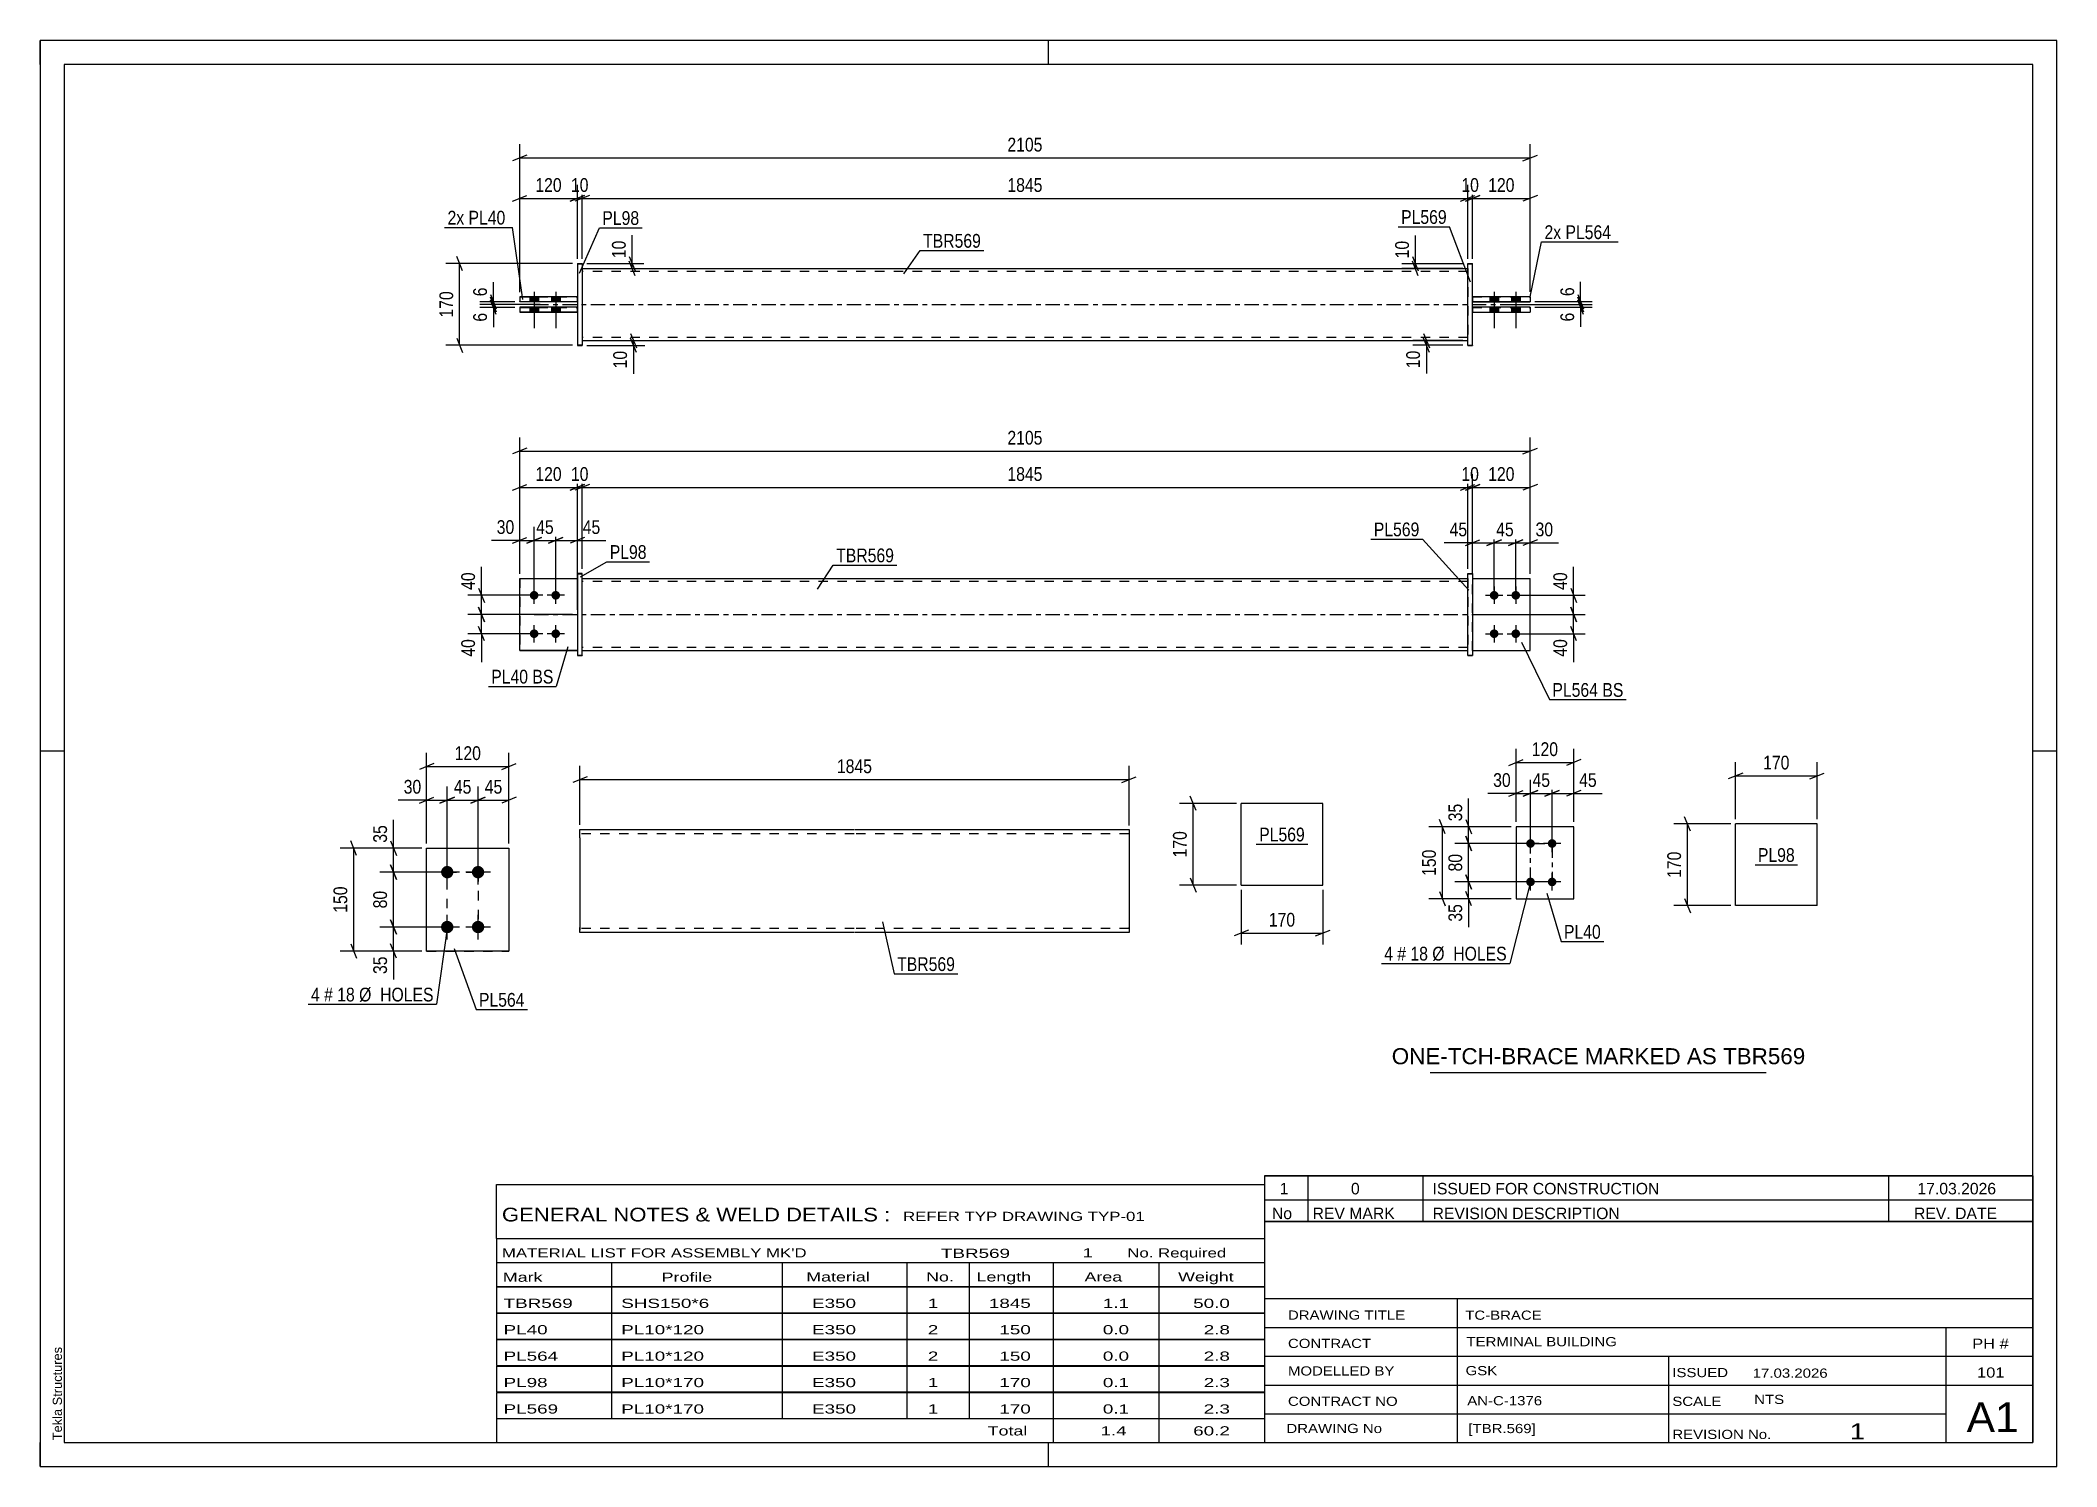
# Model space of a CAD drawing. Header units: millimetres. Extents: x 0 to 420, y 0 to 297.
import ezdxf

# ---------------------------------------------------------------- set-up
doc = ezdxf.new("R2010")
doc.units = ezdxf.units.MM
doc.linetypes.add('DXK_LINE_DOT2', pattern=[3.9198, 1.9599, -1.9599])
doc.linetypes.add('DXK_LINE_DOT3', pattern=[5.9187, 2.979, -0.9799, 0.9799, -0.9799])
doc.styles.add('Arial', font='ARIAL.TTF', dxfattribs={"height": 0.2})
doc.styles.add('Arial Narrow', font='ARIALN.TTF', dxfattribs={"height": 0.2})

# ---------------------------------------------------------------- blocks, each defined once
blk = doc.blocks.new('Unknown-582686218-1163')
at = {"color": 5, "linetype": 'Continuous'}
for p, q in [((420, 297), (0, 297)), ((0, 297), (0, 0)), ((0, 292), (0, 297)), ((210, 292), (210, 297)), ((420, 0), (420, 297)), ((415, 292), (5, 292)), ((5, 292), (5, 5)), ((415, 5), (415, 292)), ((5, 149), (0, 149)), ((420, 149), (415, 149)), ((0, 0), (0, 5)), ((5, 5), (415, 5)), ((210, 0), (210, 5)), ((0, 0), (420, 0))]:
    blk.add_line(p, q, dxfattribs=at)
at = {"color": 174, "linetype": 'Continuous', "style": 'Arial'}
blk.add_text('Tekla Structures', height=1.9102, rotation=90, dxfattribs=at).set_placement((4.5, 5.5))
blk = doc.blocks.new('Part-582686218-3715 - 3714')
at = {"color": 2, "linetype": 'Continuous'}
for p, q in [((319.4, 133.26), (307.4, 133.26)), ((307.4, 133.26), (307.4, 118.26)), ((319.4, 118.26), (319.4, 133.26)), ((307.4, 118.26), (319.4, 118.26))]:
    blk.add_line(p, q, dxfattribs=at)
blk = doc.blocks.new('Bolt-582686218-3716 - 3714')
at = {"linetype": 'Continuous'}
for points in [[(310.4, 128.86, -1), (310.4, 130.66, -1)], [(314.9, 128.86, -1), (314.9, 130.66, -1)], [(310.4, 120.86, -1), (310.4, 122.66, -1)], [(314.9, 120.86, -1), (314.9, 122.66, -1)]]:
    blk.add_hatch(color=1, dxfattribs=at).paths.add_polyline_path(points)
at = {"color": 1, "linetype": 'Continuous'}
for p, q in [((310.4, 127.96), (310.4, 131.56)), ((314.9, 127.96), (314.9, 131.56)), ((312.2, 129.76), (308.6, 129.76)), ((316.7, 129.76), (313.1, 129.76)), ((310.4, 119.96), (310.4, 123.56)), ((314.9, 119.96), (314.9, 123.56)), ((312.2, 121.76), (308.6, 121.76)), ((316.7, 121.76), (313.1, 121.76))]:
    blk.add_line(p, q, dxfattribs=at)
blk = doc.blocks.new('Part-582686218-1834 - 1793')
at = {"color": 7, "linetype": 'DXK_LINE_DOT2'}
for p, q in [((99.86, 184.94), (111.86, 184.94)), ((99.86, 184.94), (99.86, 169.94)), ((99.86, 184.93), (111.86, 184.93)), ((111.86, 184.93), (111.86, 184.94)), ((111.86, 184.94), (111.86, 169.93))]:
    blk.add_line(p, q, dxfattribs=at)
at = {"color": 2, "linetype": 'Continuous'}
for p, q in [((111.86, 169.94), (99.86, 169.94)), ((99.86, 169.94), (99.86, 169.93)), ((99.86, 169.94), (99.86, 169.94)), ((99.86, 169.94), (99.86, 169.93)), ((99.86, 169.93), (111.86, 169.93))]:
    blk.add_line(p, q, dxfattribs=at)
blk = doc.blocks.new('Bolt-582686218-1850 - 1793')
at = {"linetype": 'Continuous'}
for points in [[(302.83, 182.34), (303.02, 182.32), (303.19, 182.26), (303.36, 182.17), (303.5, 182.04), (303.61, 181.89), (303.68, 181.72), (303.72, 181.54), (303.72, 181.35), (303.68, 181.16), (303.61, 180.99), (303.5, 180.84), (303.36, 180.71), (303.19, 180.62), (303.02, 180.56), (302.83, 180.54), (302.64, 180.56), (302.46, 180.62), (302.3, 180.71), (302.16, 180.84), (302.05, 180.99), (301.97, 181.16), (301.93, 181.35), (301.93, 181.54), (301.97, 181.72), (302.05, 181.89), (302.16, 182.04), (302.3, 182.17), (302.46, 182.26), (302.64, 182.32)], [(307.33, 182.34), (307.52, 182.32), (307.69, 182.26), (307.86, 182.17), (308, 182.04), (308.11, 181.89), (308.18, 181.72), (308.22, 181.54), (308.22, 181.35), (308.18, 181.16), (308.11, 180.99), (308, 180.84), (307.86, 180.71), (307.69, 180.62), (307.52, 180.56), (307.33, 180.54), (307.14, 180.56), (306.96, 180.62), (306.8, 180.71), (306.66, 180.84), (306.55, 180.99), (306.47, 181.16), (306.43, 181.35), (306.43, 181.54), (306.47, 181.72), (306.55, 181.89), (306.66, 182.04), (306.8, 182.17), (306.96, 182.26), (307.14, 182.32)], [(302.83, 174.34), (303.02, 174.32), (303.19, 174.26), (303.36, 174.17), (303.5, 174.04), (303.61, 173.89), (303.68, 173.72), (303.72, 173.54), (303.72, 173.35), (303.68, 173.16), (303.61, 172.99), (303.5, 172.84), (303.36, 172.71), (303.19, 172.62), (303.02, 172.56), (302.83, 172.54), (302.64, 172.56), (302.46, 172.62), (302.3, 172.71), (302.16, 172.84), (302.05, 172.99), (301.97, 173.16), (301.93, 173.35), (301.93, 173.54), (301.97, 173.72), (302.05, 173.89), (302.16, 174.04), (302.3, 174.17), (302.46, 174.26), (302.64, 174.32)], [(307.33, 174.34), (307.52, 174.32), (307.69, 174.26), (307.86, 174.17), (308, 174.04), (308.11, 173.89), (308.18, 173.72), (308.22, 173.54), (308.22, 173.35), (308.18, 173.16), (308.11, 172.99), (308, 172.84), (307.86, 172.71), (307.69, 172.62), (307.52, 172.56), (307.33, 172.54), (307.14, 172.56), (306.96, 172.62), (306.8, 172.71), (306.66, 172.84), (306.55, 172.99), (306.47, 173.16), (306.43, 173.35), (306.43, 173.54), (306.47, 173.72), (306.55, 173.89), (306.66, 174.04), (306.8, 174.17), (306.96, 174.26), (307.14, 174.32)]]:
    blk.add_hatch(color=1, dxfattribs=at).paths.add_polyline_path(points)
at = {"color": 1, "linetype": 'Continuous'}
for p, q in [((301.03, 181.44), (304.63, 181.44)), ((302.83, 183.24), (302.83, 179.64)), ((305.53, 181.44), (309.13, 181.44)), ((307.33, 183.24), (307.33, 179.64)), ((301.03, 173.44), (304.63, 173.44)), ((302.83, 175.24), (302.83, 171.64)), ((305.53, 173.44), (309.13, 173.44)), ((307.33, 175.24), (307.33, 171.64))]:
    blk.add_line(p, q, dxfattribs=at)
blk = doc.blocks.new('Part-582686218-1819 - 1793')
at = {"color": 7, "linetype": 'DXK_LINE_DOT2'}
for p, q in [((298.33, 169.93), (298.33, 184.94)), ((298.33, 184.94), (310.33, 184.94)), ((298.33, 184.93), (310.33, 184.93)), ((310.33, 184.94), (310.33, 184.93)), ((310.33, 169.94), (310.33, 184.94)), ((298.33, 169.94), (298.33, 169.93))]:
    blk.add_line(p, q, dxfattribs=at)
at = {"color": 2, "linetype": 'Continuous'}
for p, q in [((298.33, 169.94), (310.33, 169.94)), ((298.33, 169.93), (310.33, 169.93)), ((310.33, 169.94), (310.33, 169.94)), ((310.33, 169.94), (310.33, 169.93)), ((310.33, 169.93), (310.33, 169.94))]:
    blk.add_line(p, q, dxfattribs=at)
blk = doc.blocks.new('Part-582686218-1824 - 1793')
at = {"color": 2, "linetype": 'Continuous'}
for p, q in [((298.33, 184.94), (310.33, 184.94)), ((310.33, 169.94), (310.33, 184.94)), ((298.33, 169.94), (310.33, 169.94)), ((298.33, 169.94), (310.33, 169.94))]:
    blk.add_line(p, q, dxfattribs=at)
at = {"color": 7, "linetype": 'DXK_LINE_DOT2'}
for p, q in [((298.33, 184.94), (310.33, 184.94)), ((298.33, 169.94), (298.33, 184.94)), ((310.33, 184.94), (310.33, 184.94)), ((298.33, 169.94), (298.33, 169.94))]:
    blk.add_line(p, q, dxfattribs=at)
blk = doc.blocks.new('Part-582686218-1829 - 1793')
at = {"color": 2, "linetype": 'Continuous'}
for p, q in [((297.33, 185.96), (298.33, 185.96)), ((297.33, 168.96), (297.33, 185.96)), ((298.33, 185.96), (298.33, 168.92)), ((297.33, 168.96), (297.33, 168.92)), ((297.33, 168.92), (297.33, 168.96)), ((297.33, 168.96), (298.33, 168.96)), ((297.33, 168.92), (298.33, 168.92))]:
    blk.add_line(p, q, dxfattribs=at)
at = {"color": 7, "linetype": 'DXK_LINE_DOT2'}
blk.add_line((297.33, 185.92), (298.33, 185.92), dxfattribs=at)
blk = doc.blocks.new('Part-582686218-1839 - 1793')
at = {"color": 2, "linetype": 'Continuous'}
for p, q in [((99.86, 184.94), (111.86, 184.94)), ((99.86, 169.94), (99.86, 184.94)), ((99.86, 169.94), (111.86, 169.94)), ((111.86, 169.94), (99.86, 169.94)), ((99.86, 169.94), (99.86, 169.94))]:
    blk.add_line(p, q, dxfattribs=at)
at = {"color": 7, "linetype": 'DXK_LINE_DOT2'}
for p, q in [((99.86, 184.94), (111.86, 184.94)), ((111.86, 184.94), (111.86, 184.94)), ((111.86, 184.94), (111.86, 169.94))]:
    blk.add_line(p, q, dxfattribs=at)
blk = doc.blocks.new('Part-582686218-1844 - 1793')
at = {"color": 2, "linetype": 'Continuous'}
for p, q in [((112.86, 185.96), (111.86, 185.96)), ((111.86, 185.96), (111.86, 168.92)), ((112.86, 168.92), (112.86, 185.96)), ((111.86, 168.96), (112.86, 168.96)), ((111.86, 168.92), (112.86, 168.92)), ((112.86, 168.96), (112.86, 168.92))]:
    blk.add_line(p, q, dxfattribs=at)
at = {"color": 7, "linetype": 'DXK_LINE_DOT2'}
blk.add_line((111.86, 185.92), (112.86, 185.92), dxfattribs=at)
blk = doc.blocks.new('Part-582686218-1849 - 1793')
at = {"color": 2, "linetype": 'Continuous'}
for p, q in [((112.86, 184.94), (297.33, 184.94)), ((112.86, 169.94), (297.33, 169.94))]:
    blk.add_line(p, q, dxfattribs=at)
at = {"color": 7, "linetype": 'DXK_LINE_DOT2'}
for p, q in [((112.86, 169.94), (112.86, 184.94)), ((297.33, 184.94), (297.33, 169.94)), ((297.33, 184.34), (112.86, 184.34)), ((297.33, 170.54), (112.86, 170.54))]:
    blk.add_line(p, q, dxfattribs=at)
at = {"color": 7, "linetype": 'DXK_LINE_DOT3'}
blk.add_line((102.86, 177.44), (307.33, 177.44), dxfattribs=at)
blk = doc.blocks.new('Bolt-582686218-1851 - 1793')
at = {"linetype": 'Continuous'}
for points in [[(102.86, 180.54), (102.67, 180.56), (102.49, 180.62), (102.33, 180.71), (102.19, 180.84), (102.08, 180.99), (102, 181.16), (101.96, 181.35), (101.96, 181.54), (102, 181.72), (102.08, 181.89), (102.19, 182.04), (102.33, 182.17), (102.49, 182.26), (102.67, 182.32), (102.86, 182.34), (103.04, 182.32), (103.22, 182.26), (103.38, 182.17), (103.52, 182.04), (103.63, 181.89), (103.71, 181.72), (103.75, 181.54), (103.75, 181.35), (103.71, 181.16), (103.63, 180.99), (103.52, 180.84), (103.38, 180.71), (103.22, 180.62), (103.04, 180.56)], [(107.36, 180.54), (107.17, 180.56), (106.99, 180.62), (106.83, 180.71), (106.69, 180.84), (106.58, 180.99), (106.5, 181.16), (106.46, 181.35), (106.46, 181.54), (106.5, 181.72), (106.58, 181.89), (106.69, 182.04), (106.83, 182.17), (106.99, 182.26), (107.17, 182.32), (107.36, 182.34), (107.54, 182.32), (107.72, 182.26), (107.88, 182.17), (108.02, 182.04), (108.13, 181.89), (108.21, 181.72), (108.25, 181.54), (108.25, 181.35), (108.21, 181.16), (108.13, 180.99), (108.02, 180.84), (107.88, 180.71), (107.72, 180.62), (107.54, 180.56)], [(102.86, 172.54), (102.67, 172.56), (102.49, 172.62), (102.33, 172.71), (102.19, 172.84), (102.08, 172.99), (102, 173.16), (101.96, 173.35), (101.96, 173.54), (102, 173.72), (102.08, 173.89), (102.19, 174.04), (102.33, 174.17), (102.49, 174.26), (102.67, 174.32), (102.86, 174.34), (103.04, 174.32), (103.22, 174.26), (103.38, 174.17), (103.52, 174.04), (103.63, 173.89), (103.71, 173.72), (103.75, 173.54), (103.75, 173.35), (103.71, 173.16), (103.63, 172.99), (103.52, 172.84), (103.38, 172.71), (103.22, 172.62), (103.04, 172.56)], [(107.36, 172.54), (107.17, 172.56), (106.99, 172.62), (106.83, 172.71), (106.69, 172.84), (106.58, 172.99), (106.5, 173.16), (106.46, 173.35), (106.46, 173.54), (106.5, 173.72), (106.58, 173.89), (106.69, 174.04), (106.83, 174.17), (106.99, 174.26), (107.17, 174.32), (107.36, 174.34), (107.54, 174.32), (107.72, 174.26), (107.88, 174.17), (108.02, 174.04), (108.13, 173.89), (108.21, 173.72), (108.25, 173.54), (108.25, 173.35), (108.21, 173.16), (108.13, 172.99), (108.02, 172.84), (107.88, 172.71), (107.72, 172.62), (107.54, 172.56)]]:
    blk.add_hatch(color=1, dxfattribs=at).paths.add_polyline_path(points)
at = {"color": 1, "linetype": 'Continuous'}
for p, q in [((104.66, 181.44), (101.06, 181.44)), ((102.86, 179.64), (102.86, 183.24)), ((109.16, 181.44), (105.56, 181.44)), ((107.36, 179.64), (107.36, 183.24)), ((104.66, 173.44), (101.06, 173.44)), ((102.86, 171.64), (102.86, 175.24)), ((109.16, 173.44), (105.56, 173.44)), ((107.36, 171.64), (107.36, 175.24))]:
    blk.add_line(p, q, dxfattribs=at)
blk = doc.blocks.new('Part-582686218-1455 - 1390')
at = {"color": 2, "linetype": 'Continuous'}
for p, q in [((111.86, 250.51), (112.86, 250.51)), ((111.86, 250.51), (111.86, 233.51)), ((112.86, 250.51), (112.86, 233.48)), ((112.86, 233.51), (111.86, 233.51)), ((111.86, 233.51), (111.86, 233.48)), ((111.86, 233.51), (111.86, 233.48)), ((111.86, 233.48), (112.86, 233.48))]:
    blk.add_line(p, q, dxfattribs=at)
at = {"color": 7, "linetype": 'DXK_LINE_DOT2'}
for p, q in [((111.86, 250.48), (112.86, 250.48)), ((112.86, 250.48), (112.86, 250.51))]:
    blk.add_line(p, q, dxfattribs=at)
blk = doc.blocks.new('Part-582686218-1418 - 1390')
at = {"color": 2, "linetype": 'Continuous'}
for p, q in [((310.33, 243.61), (298.33, 243.61)), ((310.33, 243.61), (310.33, 242.58)), ((298.33, 242.61), (310.33, 242.61)), ((298.33, 242.58), (310.33, 242.58))]:
    blk.add_line(p, q, dxfattribs=at)
at = {"color": 7, "linetype": 'DXK_LINE_DOT2'}
for p, q in [((298.33, 243.61), (298.33, 242.58)), ((298.33, 243.58), (310.33, 243.58))]:
    blk.add_line(p, q, dxfattribs=at)
blk = doc.blocks.new('Part-582686218-1440 - 1390')
at = {"color": 2, "linetype": 'Continuous'}
for p, q in [((112.86, 249.49), (297.33, 249.49)), ((112.86, 234.49), (297.33, 234.49))]:
    blk.add_line(p, q, dxfattribs=at)
at = {"color": 7, "linetype": 'DXK_LINE_DOT2'}
for p, q in [((112.86, 249.49), (112.86, 234.49)), ((297.33, 248.89), (112.86, 248.89)), ((297.33, 249.49), (297.33, 234.49)), ((297.33, 235.09), (112.86, 235.09))]:
    blk.add_line(p, q, dxfattribs=at)
at = {"color": 7, "linetype": 'DXK_LINE_DOT3'}
blk.add_line((102.86, 241.99), (307.33, 241.99), dxfattribs=at)
blk = doc.blocks.new('Bolt-582686218-1424 - 1390')
at = {"linetype": 'Continuous'}
for points in [[(101.96, 242.6), (103.76, 242.6), (103.76, 243.6), (101.96, 243.6)], [(106.46, 242.6), (108.26, 242.6), (108.26, 243.6), (106.46, 243.6)], [(101.96, 242.58), (103.76, 242.58), (103.76, 243.58), (101.96, 243.58)], [(101.96, 240.4), (103.76, 240.4), (103.76, 241.4), (101.96, 241.4)], [(101.96, 240.38), (103.76, 240.38), (103.76, 241.38), (101.96, 241.38)], [(106.46, 242.58), (108.26, 242.58), (108.26, 243.58), (106.46, 243.58)], [(106.46, 240.4), (108.26, 240.4), (108.26, 241.4), (106.46, 241.4)], [(106.46, 240.38), (108.26, 240.38), (108.26, 241.38), (106.46, 241.38)]]:
    blk.add_hatch(color=1, dxfattribs=at).paths.add_polyline_path(points)
at = {"color": 1, "linetype": 'Continuous'}
for p, q in [((101.96, 243.6), (101.96, 242.6)), ((102.86, 244.6), (102.86, 237.1)), ((102.86, 244.58), (102.86, 237.08)), ((103.76, 243.6), (103.76, 242.6)), ((106.46, 243.6), (106.46, 242.6)), ((107.36, 244.6), (107.36, 237.1)), ((107.36, 244.58), (107.36, 237.08)), ((108.26, 243.6), (108.26, 242.6)), ((101.96, 243.58), (101.96, 242.58)), ((101.96, 241.4), (101.96, 240.4)), ((101.96, 241.38), (101.96, 240.38)), ((103.76, 243.58), (103.76, 242.58)), ((103.76, 241.4), (103.76, 240.4)), ((103.76, 241.38), (103.76, 240.38)), ((106.46, 243.58), (106.46, 242.58)), ((106.46, 241.4), (106.46, 240.4)), ((106.46, 241.38), (106.46, 240.38)), ((108.26, 243.58), (108.26, 242.58)), ((108.26, 241.4), (108.26, 240.4)), ((108.26, 241.38), (108.26, 240.38))]:
    blk.add_line(p, q, dxfattribs=at)
blk = doc.blocks.new('Bolt-582686218-1425 - 1390')
at = {"linetype": 'Continuous'}
for points in [[(303.73, 243.6), (301.93, 243.6), (301.93, 242.6), (303.73, 242.6)], [(308.23, 243.6), (306.43, 243.6), (306.43, 242.6), (308.23, 242.6)], [(303.73, 243.58), (301.93, 243.58), (301.93, 242.58), (303.73, 242.58)], [(303.73, 241.4), (301.93, 241.4), (301.93, 240.4), (303.73, 240.4)], [(303.73, 241.38), (301.93, 241.38), (301.93, 240.38), (303.73, 240.38)], [(308.23, 243.58), (306.43, 243.58), (306.43, 242.58), (308.23, 242.58)], [(308.23, 241.4), (306.43, 241.4), (306.43, 240.4), (308.23, 240.4)], [(308.23, 241.38), (306.43, 241.38), (306.43, 240.38), (308.23, 240.38)]]:
    blk.add_hatch(color=1, dxfattribs=at).paths.add_polyline_path(points)
at = {"color": 1, "linetype": 'Continuous'}
for p, q in [((301.93, 243.6), (301.93, 242.6)), ((302.83, 244.6), (302.83, 237.1)), ((302.83, 244.58), (302.83, 237.08)), ((303.73, 243.6), (303.73, 242.6)), ((306.43, 243.6), (306.43, 242.6)), ((307.33, 244.6), (307.33, 237.1)), ((307.33, 244.58), (307.33, 237.08)), ((308.23, 243.6), (308.23, 242.6)), ((301.93, 243.58), (301.93, 242.58)), ((301.93, 241.4), (301.93, 240.4)), ((301.93, 241.38), (301.93, 240.38)), ((303.73, 243.58), (303.73, 242.58)), ((303.73, 241.4), (303.73, 240.4)), ((303.73, 241.38), (303.73, 240.38)), ((306.43, 243.58), (306.43, 242.58)), ((306.43, 241.4), (306.43, 240.4)), ((306.43, 241.38), (306.43, 240.38)), ((308.23, 243.58), (308.23, 242.58)), ((308.23, 241.4), (308.23, 240.4)), ((308.23, 241.38), (308.23, 240.38))]:
    blk.add_line(p, q, dxfattribs=at)
blk = doc.blocks.new('Part-582686218-1470 - 1390')
at = {"color": 2, "linetype": 'Continuous'}
for p, q in [((111.86, 241.41), (99.86, 241.41)), ((99.86, 241.41), (99.86, 240.41)), ((99.86, 240.41), (111.86, 240.41)), ((99.86, 240.38), (99.86, 240.41)), ((99.86, 240.41), (99.86, 240.38)), ((111.86, 240.38), (99.86, 240.38))]:
    blk.add_line(p, q, dxfattribs=at)
at = {"color": 7, "linetype": 'DXK_LINE_DOT2'}
for p, q in [((99.86, 241.38), (111.86, 241.38)), ((111.86, 240.38), (111.86, 241.41))]:
    blk.add_line(p, q, dxfattribs=at)
blk = doc.blocks.new('Part-582686218-1475 - 1390')
at = {"color": 2, "linetype": 'Continuous'}
for p, q in [((111.86, 243.61), (99.86, 243.61)), ((99.86, 243.61), (99.86, 242.61)), ((99.86, 242.61), (111.86, 242.61)), ((99.86, 242.58), (99.86, 242.61)), ((99.86, 242.61), (99.86, 242.58)), ((111.86, 242.58), (99.86, 242.58))]:
    blk.add_line(p, q, dxfattribs=at)
at = {"color": 7, "linetype": 'DXK_LINE_DOT2'}
for p, q in [((111.86, 242.58), (111.86, 243.61)), ((99.86, 243.58), (111.86, 243.58))]:
    blk.add_line(p, q, dxfattribs=at)
blk = doc.blocks.new('Part-582686218-1490 - 1390')
at = {"color": 2, "linetype": 'Continuous'}
for p, q in [((297.33, 233.51), (297.33, 250.51)), ((297.33, 250.51), (298.33, 250.51)), ((298.33, 233.51), (298.33, 250.51)), ((297.33, 233.51), (298.33, 233.51)), ((297.33, 233.51), (297.33, 233.48)), ((297.33, 233.48), (297.33, 233.51)), ((297.33, 233.48), (298.33, 233.48)), ((298.33, 233.48), (298.33, 233.51)), ((298.33, 233.51), (298.33, 233.48))]:
    blk.add_line(p, q, dxfattribs=at)
at = {"color": 7, "linetype": 'DXK_LINE_DOT2'}
for q in [(297.33, 250.51), (298.33, 250.48)]:
    blk.add_line((297.33, 250.48), q, dxfattribs=at)
blk = doc.blocks.new('Part-582686218-1495 - 1390')
at = {"color": 2, "linetype": 'Continuous'}
for p, q in [((310.33, 241.41), (298.33, 241.41)), ((298.33, 240.41), (310.33, 240.41)), ((298.33, 240.38), (310.33, 240.38)), ((310.33, 241.41), (310.33, 240.38))]:
    blk.add_line(p, q, dxfattribs=at)
at = {"color": 7, "linetype": 'DXK_LINE_DOT2'}
for p, q in [((298.33, 241.41), (298.33, 240.38)), ((298.33, 241.38), (310.33, 241.38))]:
    blk.add_line(p, q, dxfattribs=at)
blk = doc.blocks.new('Part-582686218-3724 - 3723')
at = {"color": 2, "linetype": 'Continuous'}
for p, q in [((353.1, 116.83), (353.1, 133.83)), ((370.1, 133.83), (353.1, 133.83)), ((370.1, 116.83), (370.1, 133.83)), ((370.1, 116.83), (353.1, 116.83))]:
    blk.add_line(p, q, dxfattribs=at)
blk = doc.blocks.new('Bolt-582686218-2198 - 2163')
at = {"linetype": 'Continuous'}
for points in [[(84.75, 125.08), (85.02, 125.05), (85.28, 124.97), (85.51, 124.83), (85.71, 124.65), (85.87, 124.43), (85.98, 124.19), (86.03, 123.93), (86.03, 123.66), (85.98, 123.39), (85.87, 123.15), (85.71, 122.93), (85.51, 122.75), (85.28, 122.62), (85.02, 122.53), (84.75, 122.51), (84.49, 122.53), (84.23, 122.62), (84, 122.75), (83.8, 122.93), (83.64, 123.15), (83.53, 123.39), (83.48, 123.66), (83.48, 123.93), (83.53, 124.19), (83.64, 124.43), (83.8, 124.65), (84, 124.83), (84.23, 124.97), (84.49, 125.05)], [(91.18, 125.08), (91.45, 125.05), (91.71, 124.97), (91.94, 124.83), (92.14, 124.65), (92.3, 124.43), (92.41, 124.19), (92.46, 123.93), (92.46, 123.66), (92.41, 123.39), (92.3, 123.15), (92.14, 122.93), (91.94, 122.75), (91.71, 122.62), (91.45, 122.53), (91.18, 122.51), (90.92, 122.53), (90.66, 122.62), (90.43, 122.75), (90.23, 122.93), (90.07, 123.15), (89.96, 123.39), (89.9, 123.66), (89.9, 123.93), (89.96, 124.19), (90.07, 124.43), (90.23, 124.65), (90.43, 124.83), (90.66, 124.97), (90.92, 125.05)], [(84.75, 113.65), (85.02, 113.62), (85.28, 113.54), (85.51, 113.4), (85.71, 113.22), (85.87, 113.01), (85.98, 112.76), (86.03, 112.5), (86.03, 112.23), (85.98, 111.97), (85.87, 111.72), (85.71, 111.5), (85.51, 111.32), (85.28, 111.19), (85.02, 111.11), (84.75, 111.08), (84.49, 111.11), (84.23, 111.19), (84, 111.32), (83.8, 111.5), (83.64, 111.72), (83.53, 111.97), (83.48, 112.23), (83.48, 112.5), (83.53, 112.76), (83.64, 113.01), (83.8, 113.22), (84, 113.4), (84.23, 113.54), (84.49, 113.62)], [(91.18, 113.65), (91.45, 113.62), (91.71, 113.54), (91.94, 113.4), (92.14, 113.22), (92.3, 113.01), (92.41, 112.76), (92.46, 112.5), (92.46, 112.23), (92.41, 111.97), (92.3, 111.72), (92.14, 111.5), (91.94, 111.32), (91.71, 111.19), (91.45, 111.11), (91.18, 111.08), (90.92, 111.11), (90.66, 111.19), (90.43, 111.32), (90.23, 111.5), (90.07, 111.72), (89.96, 111.97), (89.9, 112.23), (89.9, 112.5), (89.96, 112.76), (90.07, 113.01), (90.23, 113.22), (90.43, 113.4), (90.66, 113.54), (90.92, 113.62)]]:
    blk.add_hatch(color=1, dxfattribs=at).paths.add_polyline_path(points)
at = {"color": 1, "linetype": 'Continuous'}
for p, q in [((84.75, 121.22), (84.75, 126.36)), ((91.18, 121.22), (91.18, 126.36)), ((87.33, 123.79), (82.18, 123.79)), ((93.75, 123.79), (88.61, 123.79)), ((84.75, 109.79), (84.75, 114.93)), ((91.18, 109.79), (91.18, 114.93)), ((87.33, 112.36), (82.18, 112.36)), ((93.75, 112.36), (88.61, 112.36))]:
    blk.add_line(p, q, dxfattribs=at)
blk = doc.blocks.new('Part-582686218-2203 - 2163')
at = {"color": 2, "linetype": 'Continuous'}
for p, q in [((80.47, 128.79), (97.61, 128.79)), ((80.47, 128.79), (97.61, 128.79)), ((80.47, 107.36), (80.47, 128.79)), ((97.61, 128.79), (97.61, 128.79)), ((97.61, 128.79), (97.61, 107.36)), ((97.61, 107.36), (80.47, 107.36))]:
    blk.add_line(p, q, dxfattribs=at)
at = {"color": 7, "linetype": 'DXK_LINE_DOT2'}
for p, q in [((80.47, 107.37), (97.61, 107.37)), ((80.47, 107.36), (80.47, 107.37))]:
    blk.add_line(p, q, dxfattribs=at)
blk = doc.blocks.new('Part-582686218-2360 - 2353')
at = {"color": 2, "linetype": 'Continuous'}
for p, q in [((112.4, 130.93), (112.4, 132.64)), ((112.4, 132.64), (169.54, 132.64)), ((112.4, 130.93), (112.4, 112.27)), ((169.64, 132.64), (226.78, 132.64)), ((226.78, 132.64), (226.78, 132.51)), ((226.78, 132.51), (226.78, 130.93)), ((226.78, 130.93), (226.78, 111.21)), ((112.4, 111.34), (112.4, 112.27)), ((112.4, 111.21), (112.4, 111.34)), ((169.54, 111.21), (112.4, 111.21)), ((226.78, 111.21), (169.64, 111.21))]:
    blk.add_line(p, q, dxfattribs=at)
at = {"color": 7, "linetype": 'DXK_LINE_DOT2'}
for p, q in [((169.54, 131.78), (112.4, 131.78)), ((226.78, 131.78), (169.64, 131.78)), ((226.78, 132.14), (226.78, 130.93)), ((112.4, 112.27), (112.4, 111.72)), ((112.4, 112.07), (112.4, 112.14)), ((169.54, 112.07), (112.4, 112.07)), ((226.78, 112.07), (169.64, 112.07)), ((226.78, 112.14), (226.78, 112.27)), ((226.78, 112.07), (226.78, 112.14)), ((226.78, 112.07), (226.78, 112.14))]:
    blk.add_line(p, q, dxfattribs=at)
blk = doc.blocks.new('Part-582686218-3733 - 3732')
at = {"color": 2, "linetype": 'Continuous'}
for p, q in [((267.14, 138.1), (250.14, 138.1)), ((250.14, 121.1), (250.14, 138.1)), ((267.14, 121.1), (267.14, 138.1)), ((250.14, 121.1), (267.14, 121.1))]:
    blk.add_line(p, q, dxfattribs=at)
blk = doc.blocks.new('Rectangle-582686218-3927 - 3714')
at = {"color": 1, "linetype": 'DXK_LINE_DOT3'}
blk.add_lwpolyline([(310.4, 129.76), (314.9, 129.76), (314.9, 121.76), (310.4, 121.76), (310.4, 129.76)], close=True, dxfattribs=at)
blk = doc.blocks.new('Rectangle-582686218-2313 - 2163')
at = {"color": 1, "linetype": 'DXK_LINE_DOT2'}
blk.add_lwpolyline([(84.75, 123.79), (91.18, 123.79), (91.18, 112.36), (84.75, 112.36), (84.75, 123.79)], close=True, dxfattribs=at)
blk = doc.blocks.new('StraightDimension-582686218-3739 - 3714')
at = {"color": 7, "linetype": 'Continuous'}
for p, q in [((296.91, 131.26), (298.11, 128.26)), ((309.4, 129.76), (294.66, 129.76)), ((297.51, 121.76), (297.51, 129.76)), ((298.11, 120.26), (296.91, 123.26)), ((309.4, 121.76), (294.66, 121.76))]:
    blk.add_line(p, q, dxfattribs=at)
at = {"color": 0}
blk.add_wipeout([(296.76, 128.19), (292.56, 128.19), (292.56, 123.33), (296.76, 123.33)], dxfattribs=at)
at = {"color": 3, "style": 'Arial Narrow'}
blk.add_text('80', height=2.863, rotation=90.0002, dxfattribs=at).set_placement((296.16, 123.93))
blk = doc.blocks.new('StraightDimension-582686218-4036 - 3714')
at = {"color": 7, "linetype": 'Continuous'}
for p, q in [((305.9, 146.02), (308.9, 147.22)), ((307.4, 134.26), (307.4, 149.47)), ((320.9, 147.22), (317.9, 146.02)), ((319.4, 134.26), (319.4, 149.47)), ((307.4, 146.62), (319.4, 146.62))]:
    blk.add_line(p, q, dxfattribs=at)
at = {"color": 0}
blk.add_wipeout([(316.74, 147.37), (316.74, 151.57), (310.06, 151.57), (310.06, 147.37)], dxfattribs=at)
at = {"color": 3, "style": 'Arial Narrow'}
blk.add_text('120', height=2.863, dxfattribs=at).set_placement((310.66, 147.97))
blk = doc.blocks.new('StraightDimension-582686218-3740 - 3714')
at = {"color": 7, "linetype": 'Continuous'}
for p, q in [((296.91, 123.26), (298.11, 120.26)), ((309.4, 121.76), (294.66, 121.76)), ((306.4, 118.26), (294.66, 118.26)), ((298.11, 116.76), (296.91, 119.76)), ((297.51, 118.26), (297.51, 121.76))]:
    blk.add_line(p, q, dxfattribs=at)
at = {"color": 0}
blk.add_wipeout([(296.76, 117.73), (292.56, 117.73), (292.56, 112.88), (296.76, 112.88)], dxfattribs=at)
at = {"color": 7, "linetype": 'Continuous'}
blk.add_line((297.51, 118.26), (297.51, 112.35), dxfattribs=at)
blk.add_line((297.51, 118.26), (297.51, 112.35), dxfattribs=at)
at = {"color": 3, "style": 'Arial Narrow'}
blk.add_text('35', height=2.863, rotation=90.0002, dxfattribs=at).set_placement((296.16, 113.48))
blk = doc.blocks.new('StraightDimension-582686218-3738 - 3714')
at = {"color": 7, "linetype": 'Continuous'}
for p, q in [((296.91, 134.76), (298.11, 131.76)), ((306.4, 133.26), (294.66, 133.26)), ((298.11, 128.26), (296.91, 131.26)), ((297.51, 129.76), (297.51, 133.26)), ((309.4, 129.76), (294.66, 129.76))]:
    blk.add_line(p, q, dxfattribs=at)
at = {"color": 0}
blk.add_wipeout([(296.76, 138.64), (292.56, 138.64), (292.56, 133.78), (296.76, 133.78)], dxfattribs=at)
at = {"color": 7, "linetype": 'Continuous'}
blk.add_line((297.51, 133.26), (297.51, 139.16), dxfattribs=at)
blk.add_line((297.51, 133.26), (297.51, 139.16), dxfattribs=at)
at = {"color": 3, "style": 'Arial Narrow'}
blk.add_text('35', height=2.863, rotation=90.0002, dxfattribs=at).set_placement((296.16, 134.38))
blk = doc.blocks.new('StraightDimension-582686218-3750 - 3714')
at = {"color": 7, "linetype": 'Continuous'}
for p, q in [((292.64, 131.76), (291.44, 134.76)), ((306.4, 133.26), (289.19, 133.26)), ((292.04, 118.26), (292.04, 133.26)), ((306.4, 118.26), (289.19, 118.26)), ((291.44, 119.76), (292.64, 116.76))]:
    blk.add_line(p, q, dxfattribs=at)
at = {"color": 0}
blk.add_wipeout([(291.29, 129.1), (287.09, 129.1), (287.09, 122.41), (291.29, 122.41)], dxfattribs=at)
at = {"color": 3, "style": 'Arial Narrow'}
blk.add_text('150', height=2.863, rotation=90.0002, dxfattribs=at).set_placement((290.69, 123.01))
blk = doc.blocks.new('StraightDimension-582686218-3938 - 3714')
at = {"color": 7, "linetype": 'Continuous'}
for p, q in [((314.9, 130.76), (314.9, 143.04)), ((319.4, 134.26), (319.4, 143.04)), ((313.4, 139.59), (316.4, 140.79)), ((314.9, 140.19), (319.4, 140.19)), ((320.9, 140.79), (317.9, 139.59))]:
    blk.add_line(p, q, dxfattribs=at)
at = {"color": 0}
blk.add_wipeout([(324.78, 140.94), (324.78, 145.14), (319.93, 145.14), (319.93, 140.94)], dxfattribs=at)
at = {"color": 7, "linetype": 'Continuous'}
blk.add_line((319.4, 140.19), (325.31, 140.19), dxfattribs=at)
blk.add_line((319.4, 140.19), (325.31, 140.19), dxfattribs=at)
at = {"color": 3, "style": 'Arial Narrow'}
blk.add_text('45', height=2.863, dxfattribs=at).set_placement((320.53, 141.54))
blk = doc.blocks.new('StraightDimension-582686218-3939 - 3714')
at = {"color": 7, "linetype": 'Continuous'}
for p, q in [((310.4, 130.76), (310.4, 143.04)), ((314.9, 130.76), (314.9, 143.04)), ((308.9, 139.59), (311.9, 140.79)), ((310.4, 140.19), (314.9, 140.19)), ((316.4, 140.79), (313.4, 139.59))]:
    blk.add_line(p, q, dxfattribs=at)
at = {"color": 0}
blk.add_wipeout([(315.08, 140.94), (315.08, 145.14), (310.22, 145.14), (310.22, 140.94)], dxfattribs=at)
at = {"color": 3, "style": 'Arial Narrow'}
blk.add_text('45', height=2.863, dxfattribs=at).set_placement((310.82, 141.54))
blk = doc.blocks.new('StraightDimension-582686218-3940 - 3714')
at = {"color": 7, "linetype": 'Continuous'}
for p, q in [((307.4, 134.26), (307.4, 143.04)), ((310.4, 130.76), (310.4, 143.04)), ((305.9, 139.59), (308.9, 140.79)), ((307.4, 140.19), (310.4, 140.19)), ((311.9, 140.79), (308.9, 139.59))]:
    blk.add_line(p, q, dxfattribs=at)
at = {"color": 0}
blk.add_wipeout([(306.88, 140.94), (306.88, 145.14), (302.02, 145.14), (302.02, 140.94)], dxfattribs=at)
at = {"color": 7, "linetype": 'Continuous'}
blk.add_line((307.4, 140.19), (301.5, 140.19), dxfattribs=at)
blk.add_line((307.4, 140.19), (301.5, 140.19), dxfattribs=at)
at = {"color": 3, "style": 'Arial Narrow'}
blk.add_text('30', height=2.863, dxfattribs=at).set_placement((302.62, 141.54))
blk = doc.blocks.new('StraightDimension-582686218-1883 - 1793')
at = {"color": 7, "linetype": 'Continuous'}
for p, q in [((298.33, 185.94), (298.33, 195.23)), ((302.83, 182.44), (302.83, 195.23)), ((296.83, 191.78), (299.83, 192.98)), ((298.33, 192.38), (302.83, 192.38)), ((304.33, 192.98), (301.33, 191.78))]:
    blk.add_line(p, q, dxfattribs=at)
at = {"color": 0}
blk.add_wipeout([(297.8, 193.13), (297.8, 197.33), (292.95, 197.33), (292.95, 193.13)], dxfattribs=at)
at = {"color": 7, "linetype": 'Continuous'}
blk.add_line((298.33, 192.38), (292.42, 192.38), dxfattribs=at)
blk.add_line((298.33, 192.38), (292.42, 192.38), dxfattribs=at)
at = {"color": 3, "style": 'Arial Narrow'}
blk.add_text('45', height=2.863, dxfattribs=at).set_placement((293.55, 193.73))
blk = doc.blocks.new('StraightDimension-582686218-3563 - 1793')
at = {"color": 7, "linetype": 'Continuous'}
for p, q in [((99.86, 185.94), (99.86, 206.76)), ((111.86, 178.44), (111.86, 206.76)), ((98.36, 203.31), (101.36, 204.51)), ((99.86, 203.91), (111.86, 203.91)), ((113.36, 204.51), (110.36, 203.31))]:
    blk.add_line(p, q, dxfattribs=at)
at = {"color": 0}
blk.add_wipeout([(109.2, 204.66), (109.2, 208.86), (102.51, 208.86), (102.51, 204.66)], dxfattribs=at)
at = {"color": 3, "style": 'Arial Narrow'}
blk.add_text('120', height=2.863, dxfattribs=at).set_placement((103.11, 205.26))
blk = doc.blocks.new('StraightDimension-582686218-1920 - 1793')
at = {"color": 7, "linetype": 'Continuous'}
for p, q in [((299.33, 177.44), (321.77, 177.44)), ((318.77, 178.94), (319.97, 175.94)), ((319.37, 173.44), (319.37, 177.44)), ((308.33, 173.44), (321.77, 173.44)), ((319.97, 171.94), (318.77, 174.94))]:
    blk.add_line(p, q, dxfattribs=at)
at = {"color": 0}
blk.add_wipeout([(318.62, 172.91), (314.42, 172.91), (314.42, 168.06), (318.62, 168.06)], dxfattribs=at)
at = {"color": 7, "linetype": 'Continuous'}
blk.add_line((319.37, 173.44), (319.37, 167.53), dxfattribs=at)
blk.add_line((319.37, 173.44), (319.37, 167.53), dxfattribs=at)
at = {"color": 3, "style": 'Arial Narrow'}
blk.add_text('40', height=2.863, rotation=90.0002, dxfattribs=at).set_placement((318.02, 168.66))
blk = doc.blocks.new('StraightDimension-582686218-3561 - 1793')
at = {"color": 7, "linetype": 'Continuous'}
for p, q in [((112.86, 186.92), (112.86, 206.76)), ((297.33, 186.96), (297.33, 206.76)), ((114.36, 204.51), (111.36, 203.31)), ((112.86, 203.91), (297.33, 203.91)), ((295.83, 203.31), (298.83, 204.51))]:
    blk.add_line(p, q, dxfattribs=at)
at = {"color": 0}
blk.add_wipeout([(209.35, 204.66), (209.35, 208.86), (200.84, 208.86), (200.84, 204.66)], dxfattribs=at)
at = {"color": 3, "style": 'Arial Narrow'}
blk.add_text('1845', height=2.863, dxfattribs=at).set_placement((201.44, 205.26))
blk = doc.blocks.new('StraightDimension-582686218-3560 - 1793')
at = {"color": 7, "linetype": 'Continuous'}
for p, q in [((297.33, 186.96), (297.33, 206.76)), ((298.33, 185.94), (298.33, 206.76)), ((295.83, 203.31), (298.83, 204.51)), ((299.83, 204.51), (296.83, 203.31)), ((297.33, 203.91), (298.33, 203.91))]:
    blk.add_line(p, q, dxfattribs=at)
at = {"color": 0}
blk.add_wipeout([(300.26, 204.66), (300.26, 208.86), (295.4, 208.86), (295.4, 204.66)], dxfattribs=at)
at = {"color": 3, "style": 'Arial Narrow'}
blk.add_text('10', height=2.863, dxfattribs=at).set_placement((296, 205.26))
blk = doc.blocks.new('StraightDimension-582686218-1854 - 1793')
at = {"color": 7, "linetype": 'Continuous'}
for p, q in [((307.33, 182.44), (307.33, 195.23)), ((310.33, 185.94), (310.33, 195.23)), ((305.83, 191.78), (308.83, 192.98)), ((307.33, 192.38), (310.33, 192.38)), ((311.83, 192.98), (308.83, 191.78))]:
    blk.add_line(p, q, dxfattribs=at)
at = {"color": 0}
blk.add_wipeout([(315.71, 193.13), (315.71, 197.33), (310.85, 197.33), (310.85, 193.13)], dxfattribs=at)
at = {"color": 7, "linetype": 'Continuous'}
blk.add_line((310.33, 192.38), (316.23, 192.38), dxfattribs=at)
blk.add_line((310.33, 192.38), (316.23, 192.38), dxfattribs=at)
at = {"color": 3, "style": 'Arial Narrow'}
blk.add_text('30', height=2.863, dxfattribs=at).set_placement((311.45, 193.73))
blk = doc.blocks.new('StraightDimension-582686218-1870 - 1793')
at = {"color": 7, "linetype": 'Continuous'}
for p, q in [((302.83, 182.44), (302.83, 195.23)), ((307.33, 182.44), (307.33, 195.23)), ((301.33, 191.78), (304.33, 192.98)), ((302.83, 192.38), (307.33, 192.38)), ((308.83, 192.98), (305.83, 191.78))]:
    blk.add_line(p, q, dxfattribs=at)
at = {"color": 0}
blk.add_wipeout([(307.51, 193.13), (307.51, 197.33), (302.65, 197.33), (302.65, 193.13)], dxfattribs=at)
at = {"color": 3, "style": 'Arial Narrow'}
blk.add_text('45', height=2.863, dxfattribs=at).set_placement((303.25, 193.73))
blk = doc.blocks.new('StraightDimension-582686218-1900 - 1793')
at = {"color": 7, "linetype": 'Continuous'}
for p, q in [((99.86, 185.94), (99.86, 214.32)), ((310.33, 185.94), (310.33, 214.32)), ((101.36, 212.07), (98.36, 210.87)), ((99.86, 211.47), (310.33, 211.47)), ((308.83, 210.87), (311.83, 212.07))]:
    blk.add_line(p, q, dxfattribs=at)
at = {"color": 0}
blk.add_wipeout([(209.35, 212.22), (209.35, 216.42), (200.84, 216.42), (200.84, 212.22)], dxfattribs=at)
at = {"color": 3, "style": 'Arial Narrow'}
blk.add_text('2105', height=2.863, dxfattribs=at).set_placement((201.44, 212.82))
blk = doc.blocks.new('StraightDimension-582686218-1929 - 1793')
at = {"color": 7, "linetype": 'Continuous'}
for p, q in [((308.33, 181.44), (321.77, 181.44)), ((318.77, 182.94), (319.97, 179.94)), ((319.37, 177.44), (319.37, 181.44)), ((299.33, 177.44), (321.77, 177.44)), ((319.97, 175.94), (318.77, 178.94))]:
    blk.add_line(p, q, dxfattribs=at)
at = {"color": 0}
blk.add_wipeout([(318.62, 186.82), (314.42, 186.82), (314.42, 181.96), (318.62, 181.96)], dxfattribs=at)
at = {"color": 7, "linetype": 'Continuous'}
blk.add_line((319.37, 181.44), (319.37, 187.34), dxfattribs=at)
blk.add_line((319.37, 181.44), (319.37, 187.34), dxfattribs=at)
at = {"color": 3, "style": 'Arial Narrow'}
blk.add_text('40', height=2.863, rotation=90.0002, dxfattribs=at).set_placement((318.02, 182.56))
blk = doc.blocks.new('StraightDimension-582686218-1989 - 1793')
at = {"color": 7, "linetype": 'Continuous'}
for p, q in [((105.86, 192.27), (108.86, 193.47)), ((107.36, 182.44), (107.36, 195.72)), ((113.36, 193.47), (110.36, 192.27)), ((111.86, 185.94), (111.86, 195.72)), ((107.36, 192.87), (111.86, 192.87))]:
    blk.add_line(p, q, dxfattribs=at)
at = {"color": 0}
blk.add_wipeout([(117.24, 193.62), (117.24, 197.82), (112.38, 197.82), (112.38, 193.62)], dxfattribs=at)
at = {"color": 7, "linetype": 'Continuous'}
blk.add_line((111.86, 192.87), (117.76, 192.87), dxfattribs=at)
blk.add_line((111.86, 192.87), (117.76, 192.87), dxfattribs=at)
at = {"color": 3, "style": 'Arial Narrow'}
blk.add_text('45', height=2.863, dxfattribs=at).set_placement((112.98, 194.22))
blk = doc.blocks.new('StraightDimension-582686218-2005 - 1793')
at = {"color": 7, "linetype": 'Continuous'}
for p, q in [((101.36, 192.27), (104.36, 193.47)), ((102.86, 182.44), (102.86, 195.72)), ((108.86, 193.47), (105.86, 192.27)), ((107.36, 182.44), (107.36, 195.72)), ((102.86, 192.87), (107.36, 192.87))]:
    blk.add_line(p, q, dxfattribs=at)
at = {"color": 0}
blk.add_wipeout([(107.53, 193.62), (107.53, 197.82), (102.68, 197.82), (102.68, 193.62)], dxfattribs=at)
at = {"color": 3, "style": 'Arial Narrow'}
blk.add_text('45', height=2.863, dxfattribs=at).set_placement((103.28, 194.22))
blk = doc.blocks.new('StraightDimension-582686218-2018 - 1793')
at = {"color": 7, "linetype": 'Continuous'}
for p, q in [((98.36, 192.27), (101.36, 193.47)), ((99.86, 185.94), (99.86, 195.72)), ((104.36, 193.47), (101.36, 192.27)), ((102.86, 182.44), (102.86, 195.72)), ((99.86, 192.87), (102.86, 192.87))]:
    blk.add_line(p, q, dxfattribs=at)
at = {"color": 0}
blk.add_wipeout([(99.33, 193.62), (99.33, 197.82), (94.47, 197.82), (94.47, 193.62)], dxfattribs=at)
at = {"color": 7, "linetype": 'Continuous'}
blk.add_line((99.86, 192.87), (93.95, 192.87), dxfattribs=at)
blk.add_line((99.86, 192.87), (93.95, 192.87), dxfattribs=at)
at = {"color": 3, "style": 'Arial Narrow'}
blk.add_text('30', height=2.863, dxfattribs=at).set_placement((95.07, 194.22))
blk = doc.blocks.new('StraightDimension-582686218-2035 - 1793')
at = {"color": 7, "linetype": 'Continuous'}
for p, q in [((101.86, 181.44), (89.04, 181.44)), ((91.29, 182.94), (92.49, 179.94)), ((91.89, 177.44), (91.89, 181.44)), ((110.86, 177.44), (89.04, 177.44)), ((92.49, 175.94), (91.29, 178.94))]:
    blk.add_line(p, q, dxfattribs=at)
at = {"color": 0}
blk.add_wipeout([(91.14, 186.82), (86.94, 186.82), (86.94, 181.96), (91.14, 181.96)], dxfattribs=at)
at = {"color": 7, "linetype": 'Continuous'}
blk.add_line((91.89, 181.44), (91.89, 187.34), dxfattribs=at)
blk.add_line((91.89, 181.44), (91.89, 187.34), dxfattribs=at)
at = {"color": 3, "style": 'Arial Narrow'}
blk.add_text('40', height=2.863, rotation=90.0002, dxfattribs=at).set_placement((90.54, 182.56))
blk = doc.blocks.new('StraightDimension-582686218-2044 - 1793')
at = {"color": 7, "linetype": 'Continuous'}
for p, q in [((110.86, 177.44), (89.04, 177.44)), ((91.29, 178.94), (92.49, 175.94)), ((91.89, 173.44), (91.89, 177.44)), ((101.86, 173.44), (89.04, 173.44)), ((92.49, 171.94), (91.29, 174.94))]:
    blk.add_line(p, q, dxfattribs=at)
at = {"color": 0}
blk.add_wipeout([(91.14, 172.91), (86.94, 172.91), (86.94, 168.06), (91.14, 168.06)], dxfattribs=at)
at = {"color": 7, "linetype": 'Continuous'}
blk.add_line((91.89, 173.44), (91.89, 167.53), dxfattribs=at)
blk.add_line((91.89, 173.44), (91.89, 167.53), dxfattribs=at)
at = {"color": 3, "style": 'Arial Narrow'}
blk.add_text('40', height=2.863, rotation=90.0002, dxfattribs=at).set_placement((90.54, 168.66))
blk = doc.blocks.new('StraightDimension-582686218-3559 - 1793')
at = {"color": 7, "linetype": 'Continuous'}
for p, q in [((298.33, 185.94), (298.33, 206.76)), ((310.33, 185.94), (310.33, 206.76)), ((296.83, 203.31), (299.83, 204.51)), ((298.33, 203.91), (310.33, 203.91)), ((311.83, 204.51), (308.83, 203.31))]:
    blk.add_line(p, q, dxfattribs=at)
at = {"color": 0}
blk.add_wipeout([(307.67, 204.66), (307.67, 208.86), (300.99, 208.86), (300.99, 204.66)], dxfattribs=at)
at = {"color": 3, "style": 'Arial Narrow'}
blk.add_text('120', height=2.863, dxfattribs=at).set_placement((301.59, 205.26))
blk = doc.blocks.new('StraightDimension-582686218-3562 - 1793')
at = {"color": 7, "linetype": 'Continuous'}
for p, q in [((111.86, 178.44), (111.86, 206.76)), ((112.86, 186.92), (112.86, 206.76)), ((110.36, 203.31), (113.36, 204.51)), ((114.36, 204.51), (111.36, 203.31)), ((111.86, 203.91), (112.86, 203.91))]:
    blk.add_line(p, q, dxfattribs=at)
at = {"color": 0}
blk.add_wipeout([(114.78, 204.66), (114.78, 208.86), (109.93, 208.86), (109.93, 204.66)], dxfattribs=at)
at = {"color": 3, "style": 'Arial Narrow'}
blk.add_text('10', height=2.863, dxfattribs=at).set_placement((110.53, 205.26))
blk = doc.blocks.new('StraightDimension-582686218-1585 - 1390')
at = {"color": 7, "linetype": 'Continuous'}
for p, q in [((296.33, 250.48), (283.58, 250.48)), ((296.33, 249.49), (283.58, 249.49)), ((285.83, 251.98), (287.03, 248.98)), ((287.03, 247.99), (285.83, 250.99)), ((286.43, 249.49), (286.43, 250.48))]:
    blk.add_line(p, q, dxfattribs=at)
at = {"color": 0}
blk.add_wipeout([(285.68, 255.86), (281.48, 255.86), (281.48, 251), (285.68, 251)], dxfattribs=at)
at = {"color": 7, "linetype": 'Continuous'}
blk.add_line((286.43, 250.48), (286.43, 256.38), dxfattribs=at)
blk.add_line((286.43, 250.48), (286.43, 256.38), dxfattribs=at)
at = {"color": 3, "style": 'Arial Narrow'}
blk.add_text('10', height=2.863, rotation=90.0002, dxfattribs=at).set_placement((285.08, 251.6))
blk = doc.blocks.new('StraightDimension-582686218-1600 - 1390')
at = {"color": 7, "linetype": 'Continuous'}
for p, q in [((101.36, 273.1), (98.36, 271.9)), ((99.86, 244.58), (99.86, 275.35)), ((308.83, 271.9), (311.83, 273.1)), ((310.33, 244.61), (310.33, 275.35)), ((99.86, 272.5), (310.33, 272.5))]:
    blk.add_line(p, q, dxfattribs=at)
at = {"color": 0}
blk.add_wipeout([(209.35, 273.25), (209.35, 277.45), (200.84, 277.45), (200.84, 273.25)], dxfattribs=at)
at = {"color": 3, "style": 'Arial Narrow'}
blk.add_text('2105', height=2.863, dxfattribs=at).set_placement((201.44, 273.85))
blk = doc.blocks.new('StraightDimension-582686218-1651 - 1390')
at = {"color": 7, "linetype": 'Continuous'}
for p, q in [((296.83, 263.49), (299.83, 264.69)), ((298.33, 251.48), (298.33, 266.94)), ((311.83, 264.69), (308.83, 263.49)), ((310.33, 244.61), (310.33, 266.94)), ((298.33, 264.09), (310.33, 264.09))]:
    blk.add_line(p, q, dxfattribs=at)
at = {"color": 0}
blk.add_wipeout([(307.67, 264.84), (307.67, 269.04), (300.99, 269.04), (300.99, 264.84)], dxfattribs=at)
at = {"color": 3, "style": 'Arial Narrow'}
blk.add_text('120', height=2.863, dxfattribs=at).set_placement((301.59, 265.44))
blk = doc.blocks.new('StraightDimension-582686218-1571 - 1390')
at = {"color": 7, "linetype": 'Continuous'}
for p, q in [((288.13, 235.99), (289.33, 232.99)), ((296.33, 234.49), (285.88, 234.49)), ((296.33, 233.51), (285.88, 233.51)), ((289.33, 232.01), (288.13, 235.01)), ((288.73, 233.51), (288.73, 234.49))]:
    blk.add_line(p, q, dxfattribs=at)
at = {"color": 0}
blk.add_wipeout([(287.98, 232.99), (283.78, 232.99), (283.78, 228.13), (287.98, 228.13)], dxfattribs=at)
at = {"color": 7, "linetype": 'Continuous'}
blk.add_line((288.73, 233.51), (288.73, 227.61), dxfattribs=at)
blk.add_line((288.73, 233.51), (288.73, 227.61), dxfattribs=at)
at = {"color": 3, "style": 'Arial Narrow'}
blk.add_text('10', height=2.863, rotation=90.0002, dxfattribs=at).set_placement((287.38, 228.73))
blk = doc.blocks.new('StraightDimension-582686218-1611 - 1390')
at = {"color": 7, "linetype": 'Continuous'}
for p, q in [((295.83, 263.49), (298.83, 264.69)), ((299.83, 264.69), (296.83, 263.49)), ((297.33, 251.48), (297.33, 266.94)), ((298.33, 251.48), (298.33, 266.94)), ((297.33, 264.09), (298.33, 264.09))]:
    blk.add_line(p, q, dxfattribs=at)
at = {"color": 0}
blk.add_wipeout([(300.26, 264.84), (300.26, 269.04), (295.4, 269.04), (295.4, 264.84)], dxfattribs=at)
at = {"color": 3, "style": 'Arial Narrow'}
blk.add_text('10', height=2.863, dxfattribs=at).set_placement((296, 265.44))
blk = doc.blocks.new('StraightDimension-582686218-1621 - 1390')
at = {"color": 7, "linetype": 'Continuous'}
for p, q in [((114.36, 264.69), (111.36, 263.49)), ((112.86, 251.51), (112.86, 266.94)), ((295.83, 263.49), (298.83, 264.69)), ((297.33, 251.48), (297.33, 266.94)), ((112.86, 264.09), (297.33, 264.09))]:
    blk.add_line(p, q, dxfattribs=at)
at = {"color": 0}
blk.add_wipeout([(209.35, 264.84), (209.35, 269.04), (200.84, 269.04), (200.84, 264.84)], dxfattribs=at)
at = {"color": 3, "style": 'Arial Narrow'}
blk.add_text('1845', height=2.863, dxfattribs=at).set_placement((201.44, 265.44))
blk = doc.blocks.new('StraightDimension-582686218-1631 - 1390')
at = {"color": 7, "linetype": 'Continuous'}
for p, q in [((110.36, 263.49), (113.36, 264.69)), ((114.36, 264.69), (111.36, 263.49)), ((111.86, 251.51), (111.86, 266.94)), ((112.86, 251.51), (112.86, 266.94)), ((111.86, 264.09), (112.86, 264.09))]:
    blk.add_line(p, q, dxfattribs=at)
at = {"color": 0}
blk.add_wipeout([(114.78, 264.84), (114.78, 269.04), (109.93, 269.04), (109.93, 264.84)], dxfattribs=at)
at = {"color": 3, "style": 'Arial Narrow'}
blk.add_text('10', height=2.863, dxfattribs=at).set_placement((110.53, 265.44))
blk = doc.blocks.new('StraightDimension-582686218-1641 - 1390')
at = {"color": 7, "linetype": 'Continuous'}
for p, q in [((98.36, 263.49), (101.36, 264.69)), ((99.86, 244.58), (99.86, 266.94)), ((113.36, 264.69), (110.36, 263.49)), ((111.86, 251.51), (111.86, 266.94)), ((99.86, 264.09), (111.86, 264.09))]:
    blk.add_line(p, q, dxfattribs=at)
at = {"color": 0}
blk.add_wipeout([(109.2, 264.84), (109.2, 269.04), (102.51, 269.04), (102.51, 264.84)], dxfattribs=at)
at = {"color": 3, "style": 'Arial Narrow'}
blk.add_text('120', height=2.863, dxfattribs=at).set_placement((103.11, 265.44))
blk = doc.blocks.new('StraightDimension-582686218-1662 - 1390')
at = {"color": 7, "linetype": 'Continuous'}
for p, q in [((122.95, 235.99), (124.15, 232.99)), ((113.86, 234.49), (125.95, 234.49)), ((113.86, 233.48), (125.95, 233.48)), ((124.15, 231.98), (122.95, 234.98)), ((123.55, 233.48), (123.55, 234.49))]:
    blk.add_line(p, q, dxfattribs=at)
at = {"color": 0}
blk.add_wipeout([(122.8, 232.95), (118.6, 232.95), (118.6, 228.09), (122.8, 228.09)], dxfattribs=at)
at = {"color": 7, "linetype": 'Continuous'}
blk.add_line((123.55, 233.48), (123.55, 227.57), dxfattribs=at)
blk.add_line((123.55, 233.48), (123.55, 227.57), dxfattribs=at)
at = {"color": 3, "style": 'Arial Narrow'}
blk.add_text('10', height=2.863, rotation=90.0002, dxfattribs=at).set_placement((122.2, 228.69))
blk = doc.blocks.new('StraightDimension-582686218-1672 - 1390')
at = {"color": 7, "linetype": 'Continuous'}
for p, q in [((122.68, 252.01), (123.88, 249.01)), ((113.86, 250.51), (125.68, 250.51)), ((113.86, 249.49), (125.68, 249.49)), ((123.88, 247.99), (122.68, 250.99)), ((123.28, 249.49), (123.28, 250.51))]:
    blk.add_line(p, q, dxfattribs=at)
at = {"color": 0}
blk.add_wipeout([(122.53, 255.89), (118.33, 255.89), (118.33, 251.04), (122.53, 251.04)], dxfattribs=at)
at = {"color": 7, "linetype": 'Continuous'}
blk.add_line((123.28, 250.51), (123.28, 256.42), dxfattribs=at)
blk.add_line((123.28, 250.51), (123.28, 256.42), dxfattribs=at)
at = {"color": 3, "style": 'Arial Narrow'}
blk.add_text('10', height=2.863, rotation=90.0002, dxfattribs=at).set_placement((121.93, 251.64))
blk = doc.blocks.new('StraightDimension-582686218-1683 - 1390')
at = {"color": 7, "linetype": 'Continuous'}
for p, q in [((320.23, 244.11), (321.43, 241.11)), ((306.08, 241.99), (323.23, 241.99)), ((311.33, 242.61), (323.23, 242.61)), ((321.43, 240.49), (320.23, 243.49)), ((320.83, 241.99), (320.83, 242.61))]:
    blk.add_line(p, q, dxfattribs=at)
at = {"color": 0}
blk.add_wipeout([(320.08, 246.16), (315.88, 246.16), (315.88, 243.14), (320.08, 243.14)], dxfattribs=at)
at = {"color": 7, "linetype": 'Continuous'}
blk.add_line((320.83, 242.61), (320.83, 246.69), dxfattribs=at)
blk.add_line((320.83, 242.61), (320.83, 246.69), dxfattribs=at)
at = {"color": 3, "style": 'Arial Narrow'}
blk.add_text('6', height=2.86, rotation=90.0002, dxfattribs=at).set_placement((319.48, 243.74))
blk = doc.blocks.new('StraightDimension-582686218-1694 - 1390')
at = {"color": 7, "linetype": 'Continuous'}
for p, q in [((306.08, 241.99), (323.23, 241.99)), ((311.33, 241.41), (323.23, 241.41)), ((320.23, 243.49), (321.43, 240.49)), ((321.43, 239.91), (320.23, 242.91)), ((320.83, 241.41), (320.83, 241.99))]:
    blk.add_line(p, q, dxfattribs=at)
at = {"color": 0}
blk.add_wipeout([(320.08, 240.89), (315.88, 240.89), (315.88, 237.86), (320.08, 237.86)], dxfattribs=at)
at = {"color": 7, "linetype": 'Continuous'}
blk.add_line((320.83, 241.41), (320.83, 237.33), dxfattribs=at)
blk.add_line((320.83, 241.41), (320.83, 237.33), dxfattribs=at)
at = {"color": 3, "style": 'Arial Narrow'}
blk.add_text('6', height=2.86, rotation=90.0002, dxfattribs=at).set_placement((319.48, 238.46))
blk = doc.blocks.new('StraightDimension-582686218-1703 - 1390')
at = {"color": 7, "linetype": 'Continuous'}
for p, q in [((87.94, 249.01), (86.74, 252.01)), ((110.86, 250.51), (84.49, 250.51)), ((87.34, 233.51), (87.34, 250.51)), ((110.86, 233.51), (84.49, 233.51)), ((86.74, 235.01), (87.94, 232.01))]:
    blk.add_line(p, q, dxfattribs=at)
at = {"color": 0}
blk.add_wipeout([(86.59, 245.35), (82.39, 245.35), (82.39, 238.67), (86.59, 238.67)], dxfattribs=at)
at = {"color": 3, "style": 'Arial Narrow'}
blk.add_text('170', height=2.863, rotation=90.0002, dxfattribs=at).set_placement((85.99, 239.27))
blk = doc.blocks.new('StraightDimension-582686218-1714 - 1390')
at = {"color": 7, "linetype": 'Continuous'}
for p, q in [((104.11, 241.99), (91.53, 241.99)), ((98.86, 241.38), (91.53, 241.38)), ((93.78, 243.49), (94.98, 240.49)), ((94.98, 239.88), (93.78, 242.88)), ((94.38, 241.38), (94.38, 241.99))]:
    blk.add_line(p, q, dxfattribs=at)
at = {"color": 0}
blk.add_wipeout([(93.63, 240.85), (89.43, 240.85), (89.43, 237.82), (93.63, 237.82)], dxfattribs=at)
at = {"color": 7, "linetype": 'Continuous'}
blk.add_line((94.38, 241.38), (94.38, 237.3), dxfattribs=at)
blk.add_line((94.38, 241.38), (94.38, 237.3), dxfattribs=at)
at = {"color": 3, "style": 'Arial Narrow'}
blk.add_text('6', height=2.86, rotation=90.0002, dxfattribs=at).set_placement((93.03, 238.42))
blk = doc.blocks.new('StraightDimension-582686218-1724 - 1390')
at = {"color": 7, "linetype": 'Continuous'}
for p, q in [((93.78, 244.08), (94.98, 241.08)), ((98.86, 242.58), (91.53, 242.58)), ((104.11, 241.99), (91.53, 241.99)), ((94.98, 240.49), (93.78, 243.49)), ((94.38, 241.99), (94.38, 242.58))]:
    blk.add_line(p, q, dxfattribs=at)
at = {"color": 0}
blk.add_wipeout([(93.63, 246.13), (89.43, 246.13), (89.43, 243.1), (93.63, 243.1)], dxfattribs=at)
at = {"color": 7, "linetype": 'Continuous'}
blk.add_line((94.38, 242.58), (94.38, 246.66), dxfattribs=at)
blk.add_line((94.38, 242.58), (94.38, 246.66), dxfattribs=at)
at = {"color": 3, "style": 'Arial Narrow'}
blk.add_text('6', height=2.86, rotation=90.0002, dxfattribs=at).set_placement((93.03, 243.7))
blk = doc.blocks.new('StraightDimension-582686218-3770 - 3723')
at = {"color": 7, "linetype": 'Continuous'}
for p, q in [((354.6, 144.43), (351.6, 143.23)), ((353.1, 134.83), (353.1, 146.68)), ((353.1, 143.83), (370.1, 143.83)), ((368.6, 143.23), (371.6, 144.43)), ((370.1, 134.83), (370.1, 146.68))]:
    blk.add_line(p, q, dxfattribs=at)
at = {"color": 0}
blk.add_wipeout([(364.95, 144.58), (364.95, 148.78), (358.26, 148.78), (358.26, 144.58)], dxfattribs=at)
at = {"color": 3, "style": 'Arial Narrow'}
blk.add_text('170', height=2.863, dxfattribs=at).set_placement((358.86, 145.18))
blk = doc.blocks.new('StraightDimension-582686218-3774 - 3723')
at = {"color": 7, "linetype": 'Continuous'}
for p, q in [((343.7, 132.33), (342.5, 135.33)), ((352.1, 133.83), (340.25, 133.83)), ((343.1, 116.83), (343.1, 133.83)), ((342.5, 118.33), (343.7, 115.33)), ((352.1, 116.83), (340.25, 116.83))]:
    blk.add_line(p, q, dxfattribs=at)
at = {"color": 0}
blk.add_wipeout([(342.35, 128.67), (338.15, 128.67), (338.15, 121.99), (342.35, 121.99)], dxfattribs=at)
at = {"color": 3, "style": 'Arial Narrow'}
blk.add_text('170', height=2.863, rotation=90.0002, dxfattribs=at).set_placement((341.75, 122.59))
blk = doc.blocks.new('StraightDimension-582686218-2206 - 2163')
at = {"color": 7, "linetype": 'Continuous'}
for p, q in [((80.47, 129.79), (80.47, 148.64)), ((97.61, 129.79), (97.61, 148.64)), ((81.97, 146.39), (78.97, 145.19)), ((80.47, 145.79), (97.61, 145.79)), ((96.11, 145.19), (99.11, 146.39))]:
    blk.add_line(p, q, dxfattribs=at)
at = {"color": 0}
blk.add_wipeout([(92.38, 146.54), (92.38, 150.74), (85.7, 150.74), (85.7, 146.54)], dxfattribs=at)
at = {"color": 3, "style": 'Arial Narrow'}
blk.add_text('120', height=2.863, dxfattribs=at).set_placement((86.3, 147.14))
blk = doc.blocks.new('StraightDimension-582686218-2223 - 2163')
at = {"color": 7, "linetype": 'Continuous'}
for p, q in [((83.25, 138.19), (86.25, 139.39)), ((84.75, 124.79), (84.75, 141.64)), ((84.75, 138.79), (91.18, 138.79)), ((92.68, 139.39), (89.68, 138.19)), ((91.18, 124.79), (91.18, 141.64))]:
    blk.add_line(p, q, dxfattribs=at)
at = {"color": 0}
blk.add_wipeout([(90.4, 139.54), (90.4, 143.74), (85.54, 143.74), (85.54, 139.54)], dxfattribs=at)
at = {"color": 3, "style": 'Arial Narrow'}
blk.add_text('45', height=2.863, dxfattribs=at).set_placement((86.14, 140.14))
blk = doc.blocks.new('StraightDimension-582686218-2233 - 2163')
at = {"color": 7, "linetype": 'Continuous'}
for p, q in [((78.97, 138.19), (81.97, 139.39)), ((80.47, 129.79), (80.47, 141.64)), ((80.47, 138.79), (84.75, 138.79)), ((86.25, 139.39), (83.25, 138.19)), ((84.75, 124.79), (84.75, 141.64))]:
    blk.add_line(p, q, dxfattribs=at)
at = {"color": 0}
blk.add_wipeout([(79.94, 139.54), (79.94, 143.74), (75.09, 143.74), (75.09, 139.54)], dxfattribs=at)
at = {"color": 7, "linetype": 'Continuous'}
blk.add_line((80.47, 138.79), (74.56, 138.79), dxfattribs=at)
blk.add_line((80.47, 138.79), (74.56, 138.79), dxfattribs=at)
at = {"color": 3, "style": 'Arial Narrow'}
blk.add_text('30', height=2.863, dxfattribs=at).set_placement((75.69, 140.14))
blk = doc.blocks.new('StraightDimension-582686218-2246 - 2163')
at = {"color": 7, "linetype": 'Continuous'}
for p, q in [((89.68, 138.19), (92.68, 139.39)), ((91.18, 124.79), (91.18, 141.64)), ((91.18, 138.79), (97.61, 138.79)), ((99.11, 139.39), (96.11, 138.19)), ((97.61, 129.79), (97.61, 141.64))]:
    blk.add_line(p, q, dxfattribs=at)
at = {"color": 0}
blk.add_wipeout([(96.82, 139.54), (96.82, 143.74), (91.97, 143.74), (91.97, 139.54)], dxfattribs=at)
at = {"color": 3, "style": 'Arial Narrow'}
blk.add_text('45', height=2.863, dxfattribs=at).set_placement((92.57, 140.14))
blk = doc.blocks.new('StraightDimension-582686218-2260 - 2163')
at = {"color": 7, "linetype": 'Continuous'}
for p, q in [((65.88, 127.29), (64.68, 130.29)), ((79.47, 128.79), (62.43, 128.79)), ((65.28, 107.36), (65.28, 128.79)), ((79.47, 107.36), (62.43, 107.36)), ((64.68, 108.86), (65.88, 105.86))]:
    blk.add_line(p, q, dxfattribs=at)
at = {"color": 0}
blk.add_wipeout([(64.53, 121.42), (60.33, 121.42), (60.33, 114.74), (64.53, 114.74)], dxfattribs=at)
at = {"color": 3, "style": 'Arial Narrow'}
blk.add_text('150', height=2.863, rotation=90.0002, dxfattribs=at).set_placement((63.93, 115.34))
blk = doc.blocks.new('StraightDimension-582686218-2277 - 2163')
at = {"color": 7, "linetype": 'Continuous'}
for p, q in [((72.96, 113.86), (74.16, 110.86)), ((83.75, 112.36), (70.71, 112.36)), ((73.56, 107.36), (73.56, 112.36)), ((79.47, 107.36), (70.71, 107.36)), ((74.16, 105.86), (72.96, 108.86))]:
    blk.add_line(p, q, dxfattribs=at)
at = {"color": 0}
blk.add_wipeout([(72.81, 106.84), (68.61, 106.84), (68.61, 101.98), (72.81, 101.98)], dxfattribs=at)
at = {"color": 7, "linetype": 'Continuous'}
blk.add_line((73.56, 107.36), (73.56, 101.46), dxfattribs=at)
blk.add_line((73.56, 107.36), (73.56, 101.46), dxfattribs=at)
at = {"color": 3, "style": 'Arial Narrow'}
blk.add_text('35', height=2.863, rotation=90.0002, dxfattribs=at).set_placement((72.21, 102.58))
blk = doc.blocks.new('StraightDimension-582686218-2290 - 2163')
at = {"color": 7, "linetype": 'Continuous'}
for p, q in [((83.75, 123.79), (70.71, 123.79)), ((72.96, 125.29), (74.16, 122.29)), ((73.56, 112.36), (73.56, 123.79)), ((74.16, 110.86), (72.96, 113.86)), ((83.75, 112.36), (70.71, 112.36))]:
    blk.add_line(p, q, dxfattribs=at)
at = {"color": 0}
blk.add_wipeout([(72.81, 120.5), (68.61, 120.5), (68.61, 115.65), (72.81, 115.65)], dxfattribs=at)
at = {"color": 3, "style": 'Arial Narrow'}
blk.add_text('80', height=2.863, rotation=90.0002, dxfattribs=at).set_placement((72.21, 116.25))
blk = doc.blocks.new('StraightDimension-582686218-2300 - 2163')
at = {"color": 7, "linetype": 'Continuous'}
for p, q in [((72.96, 130.29), (74.16, 127.29)), ((79.47, 128.79), (70.71, 128.79)), ((73.56, 123.79), (73.56, 128.79)), ((83.75, 123.79), (70.71, 123.79)), ((74.16, 122.29), (72.96, 125.29))]:
    blk.add_line(p, q, dxfattribs=at)
at = {"color": 0}
blk.add_wipeout([(72.81, 134.17), (68.61, 134.17), (68.61, 129.32), (72.81, 129.32)], dxfattribs=at)
at = {"color": 7, "linetype": 'Continuous'}
blk.add_line((73.56, 128.79), (73.56, 134.7), dxfattribs=at)
blk.add_line((73.56, 128.79), (73.56, 134.7), dxfattribs=at)
at = {"color": 3, "style": 'Arial Narrow'}
blk.add_text('35', height=2.863, rotation=90.0002, dxfattribs=at).set_placement((72.21, 129.92))
blk = doc.blocks.new('StraightDimension-582686218-2363 - 2353')
at = {"color": 7, "linetype": 'Continuous'}
for p, q in [((113.9, 143.66), (110.9, 142.46)), ((112.4, 133.64), (112.4, 145.91)), ((112.4, 143.06), (226.78, 143.06)), ((225.28, 142.46), (228.28, 143.66)), ((226.78, 133.51), (226.78, 145.91))]:
    blk.add_line(p, q, dxfattribs=at)
at = {"color": 0}
blk.add_wipeout([(173.84, 143.81), (173.84, 148.01), (165.33, 148.01), (165.33, 143.81)], dxfattribs=at)
at = {"color": 3, "style": 'Arial Narrow'}
blk.add_text('1845', height=2.863, dxfattribs=at).set_placement((165.93, 144.41))
blk = doc.blocks.new('StraightDimension-582686218-3778 - 3732')
at = {"color": 7, "linetype": 'Continuous'}
for p, q in [((250.14, 120.1), (250.14, 108.7)), ((267.14, 120.1), (267.14, 108.7)), ((251.64, 111.7), (248.64, 110.5)), ((250.14, 111.1), (267.14, 111.1)), ((265.64, 110.5), (268.64, 111.7))]:
    blk.add_line(p, q, dxfattribs=at)
at = {"color": 0}
blk.add_wipeout([(261.98, 111.85), (261.98, 116.05), (255.3, 116.05), (255.3, 111.85)], dxfattribs=at)
at = {"color": 3, "style": 'Arial Narrow'}
blk.add_text('170', height=2.863, dxfattribs=at).set_placement((255.9, 112.45))
blk = doc.blocks.new('StraightDimension-582686218-3782 - 3732')
at = {"color": 7, "linetype": 'Continuous'}
for p, q in [((240.74, 136.6), (239.54, 139.6)), ((249.14, 138.1), (237.29, 138.1)), ((240.14, 121.1), (240.14, 138.1)), ((239.54, 122.6), (240.74, 119.6)), ((249.14, 121.1), (237.29, 121.1))]:
    blk.add_line(p, q, dxfattribs=at)
at = {"color": 0}
blk.add_wipeout([(239.39, 132.94), (235.19, 132.94), (235.19, 126.25), (239.39, 126.25)], dxfattribs=at)
at = {"color": 3, "style": 'Arial Narrow'}
blk.add_text('170', height=2.863, rotation=90.0002, dxfattribs=at).set_placement((238.79, 126.85))
blk = doc.blocks.new('Unknown-582686218-4274')
at = {"color": 7, "linetype": 'Continuous'}
for p, q in [((255, 51.05), (255, 5)), ((255, 51.05), (415, 51.05)), ((415, 51), (415, 5)), ((255, 35), (415, 35)), ((295.14, 35), (295.14, 5)), ((255, 29), (415, 29)), ((397, 5.05), (397, 29.05)), ((255, 23), (415, 23)), ((339.14, 23), (339.14, 5)), ((255, 17), (415, 17)), ((255, 11), (397, 11)), ((255, 5), (415, 5))]:
    blk.add_line(p, q, dxfattribs=at)
at = {"color": 7, "style": 'Arial Narrow'}
for s, height, width, p in [('DRAWING TITLE', 1.9089, 1.425378, (259.88, 30.61)), ('TC-BRACE', 1.909, 1.425378, (296.81, 30.59)), ('CONTRACT', 1.909, 1.425378, (259.88, 24.71)), ('TERMINAL BUILDING', 1.9089, 1.425378, (297.06, 25.07)), ('MODELLED BY', 1.9089, 1.425378, (259.88, 18.98)), ('GSK', 1.909, 1.425378, (296.88, 19.04)), ('ISSUED', 1.909, 1.425378, (339.94, 18.64)), ('17.03.2026', 1.909, 1.425378, (356.69, 18.52)), ('CONTRACT NO', 1.9089, 1.425378, (259.88, 12.66)), ('AN-C-1376', 1.909, 1.425378, (297.23, 12.78)), ('SCALE', 1.909, 1.425378, (339.94, 12.65)), ('A1', 6.204, 1.25, (401.24, 7.2)), ('DRAWING No', 1.909, 1.425378, (259.56, 7)), ('[TBR.569]', 1.909, 1.425378, (297.46, 6.99)), ('1', 3.34, 1.5, (376.91, 5.68)), ('REVISION No.', 1.9089, 1.425378, (339.94, 5.77))]:
    blk.add_text(s, height=height, dxfattribs=dict(at, width=width)).set_placement(p)
at = {"color": 7, "linetype": 'Continuous', "style": 'Arial Narrow'}
for s, height, width, p in [('PH #', 2.1, 1.42538, (402.4, 24.55)), ('101', 2.1, 1.42538, (403.41, 18.55)), ('NTS', 1.909, 1.425378, (357, 13.05))]:
    blk.add_text(s, height=height, dxfattribs=dict(at, width=width)).set_placement(p)
blk = doc.blocks.new('Unknown-582686218-4275')
at = {"color": 7, "linetype": 'Continuous'}
for p, q in [((255, 60.55), (415, 60.55)), ((415, 60.55), (255, 60.55)), ((255, 60.55), (255, 55.55)), ((264, 60.55), (264, 55.55)), ((288, 60.55), (288, 55.55)), ((385, 60.55), (385, 55.55)), ((415, 60.55), (415, 55.55)), ((255, 55.55), (415, 55.55)), ((255, 55.55), (255, 51.05)), ((255, 55.55), (415, 55.55)), ((264, 55.55), (264, 51.05)), ((288, 55.55), (288, 51.05)), ((385, 55.55), (385, 51.05)), ((415, 55.55), (415, 51.05)), ((415, 51.05), (255, 51.05))]:
    blk.add_line(p, q, dxfattribs=at)
at = {"color": 7, "linetype": 'Continuous', "style": 'Arial Narrow'}
for s, height, width, p in [('1', 2.39, 1.196471, (258.16, 56.7)), ('0', 2.39, 1.196471, (273, 56.7)), ('ISSUED FOR CONSTRUCTION', 2.3861, 1.196471, (290, 56.7)), ('17.03.2026', 2.386, 1.196471, (391, 56.7)), ('No', 2.386, 1.2, (256.54, 51.55)), ('REV MARK', 2.386, 1.2, (265, 51.55)), ('REVISION DESCRIPTION', 2.3861, 1.2, (290, 51.55)), ('REV. DATE', 2.386, 1.2, (390.28, 51.55))]:
    blk.add_text(s, height=height, dxfattribs=dict(at, width=width)).set_placement(p)
blk = doc.blocks.new('Unknown-582686218-4276')
at = {"color": 7, "linetype": 'Continuous'}
for p, q in [((95, 58.75), (255, 58.75)), ((95, 47.5), (95, 58.75)), ((255, 58.75), (255, 47.5)), ((95, 47.5), (255, 47.5)), ((95, 47.5), (95, 42.5)), ((255, 47.5), (255, 42.5)), ((95, 42.5), (255, 42.5)), ((95, 42.5), (95, 37.5)), ((119, 42.5), (119, 37.5)), ((154.5, 42.5), (154.5, 37.5)), ((180.5, 42.5), (180.5, 37.5)), ((193.5, 42.5), (193.5, 37.5)), ((211, 42.5), (211, 37.5)), ((233, 42.5), (233, 37.5)), ((255, 42.5), (255, 37.5)), ((95, 37.5), (255, 37.5)), ((95, 37.45), (95, 32.05)), ((95, 37.45), (255, 37.45)), ((119, 37.5), (119, 32)), ((154.5, 37.5), (154.5, 32)), ((180.5, 37.5), (180.5, 32)), ((193.5, 37.5), (193.5, 32)), ((211, 37.5), (211, 32)), ((233, 37.5), (233, 32)), ((255, 37.45), (255, 32.05)), ((95, 32.05), (255, 32.05)), ((95, 31.95), (95, 26.55)), ((95, 31.95), (255, 31.95)), ((119, 32), (119, 26.5)), ((154.5, 32), (154.5, 26.5)), ((180.5, 32), (180.5, 26.5)), ((193.5, 32), (193.5, 26.5)), ((211, 32), (211, 26.5)), ((233, 32), (233, 26.5)), ((255, 31.95), (255, 26.55)), ((95, 26.55), (255, 26.55)), ((95, 26.45), (95, 21.05)), ((95, 26.45), (255, 26.45)), ((119, 26.5), (119, 21)), ((154.5, 26.5), (154.5, 21)), ((180.5, 26.5), (180.5, 21)), ((193.5, 26.5), (193.5, 21)), ((211, 26.5), (211, 21)), ((233, 26.5), (233, 21)), ((255, 26.45), (255, 21.05)), ((95, 21.05), (255, 21.05)), ((119, 21), (119, 15.5)), ((154.5, 21), (154.5, 15.5)), ((180.5, 21), (180.5, 15.5)), ((193.5, 21), (193.5, 15.5)), ((211, 21), (211, 15.5)), ((233, 21), (233, 15.5)), ((95, 20.95), (95, 15.55)), ((95, 20.95), (255, 20.95)), ((255, 20.95), (255, 15.55)), ((95, 15.55), (255, 15.55)), ((95, 15.45), (95, 10.05)), ((95, 15.45), (255, 15.45)), ((119, 15.5), (119, 10)), ((154.5, 15.5), (154.5, 10)), ((180.5, 15.5), (180.5, 10)), ((193.5, 15.5), (193.5, 10)), ((211, 15.5), (211, 10)), ((233, 15.5), (233, 10)), ((255, 15.45), (255, 10.05)), ((95, 10.05), (255, 10.05)), ((95, 10), (255, 10)), ((95, 10), (95, 5)), ((211, 10), (211, 5)), ((233, 10), (233, 5)), ((255, 10), (255, 5)), ((95, 5), (255, 5))]:
    blk.add_line(p, q, dxfattribs=at)
at = {"color": 7, "style": 'Arial Narrow'}
for s, height, width, p in [('GENERAL NOTES & WELD DETAILS :', 2.8633, 1.4, (96.15, 51.06)), ('REFER TYP DRAWING TYP-01', 1.9089, 1.6, (179.7, 51.16)), ("MATERIAL LIST FOR ASSEMBLY MK'D", 1.9089, 1.6, (96.15, 43.56)), ('TBR569', 1.909, 1.794707, (187.59, 43.47)), ('1', 1.91, 1.794707, (217.08, 43.56)), ('No. Required', 1.9089, 1.6, (226.41, 43.56)), ('Mark', 1.909, 1.7, (96.34, 38.5)), ('Profile', 1.909, 1.7, (129.41, 38.5)), ('Material', 1.909, 1.7, (159.54, 38.56)), ('No.', 1.909, 1.7, (184.5, 38.56)), ('Length', 1.909, 1.7, (195, 38.56)), ('Area', 1.909, 1.7, (217.5, 38.56)), ('Weight', 1.909, 1.7, (237, 38.56))]:
    blk.add_text(s, height=height, dxfattribs=dict(at, width=width)).set_placement(p)
at = {"color": 7, "linetype": 'Continuous', "style": 'Arial Narrow'}
for s, height, width, p in [('TBR569', 1.909, 1.794707, (96.5, 33.06)), ('SHS150*6', 1.909, 1.794707, (121, 33.06)), ('E350', 1.909, 1.794707, (160.74, 33.06)), ('1', 1.91, 1.794707, (184.86, 33.06)), ('1845', 1.909, 1.794707, (197.58, 33.06)), ('1.1', 1.909, 1.794707, (221.32, 33.06)), ('50.0', 1.909, 1.794707, (240.14, 33.06)), ('PL40', 1.909, 1.794707, (96.5, 27.56)), ('PL10*120', 1.909, 1.794707, (121, 27.56)), ('E350', 1.909, 1.794707, (160.74, 27.56)), ('2', 1.91, 1.794707, (184.86, 27.56)), ('150', 1.909, 1.794707, (199.77, 27.56)), ('0.0', 1.909, 1.794707, (221.32, 27.56)), ('2.8', 1.909, 1.794707, (242.33, 27.56)), ('PL564', 1.909, 1.794707, (96.5, 22.06)), ('PL10*120', 1.909, 1.794707, (121, 22.06)), ('E350', 1.909, 1.794707, (160.74, 22.06)), ('2', 1.91, 1.794707, (184.86, 22.06)), ('150', 1.909, 1.794707, (199.77, 22.06)), ('0.0', 1.909, 1.794707, (221.32, 22.06)), ('2.8', 1.909, 1.794707, (242.33, 22.06)), ('PL98', 1.909, 1.794707, (96.5, 16.56)), ('PL10*170', 1.909, 1.794707, (121, 16.56)), ('E350', 1.909, 1.794707, (160.74, 16.56)), ('1', 1.91, 1.794707, (184.86, 16.56)), ('170', 1.909, 1.794707, (199.77, 16.56)), ('0.1', 1.909, 1.794707, (221.32, 16.56)), ('2.3', 1.909, 1.794707, (242.33, 16.56)), ('PL569', 1.909, 1.794707, (96.5, 11.06)), ('PL10*170', 1.909, 1.794707, (121, 11.06)), ('E350', 1.909, 1.794707, (160.74, 11.06)), ('1', 1.91, 1.794707, (184.86, 11.06)), ('170', 1.909, 1.794707, (199.77, 11.06)), ('0.1', 1.909, 1.794707, (221.32, 11.06)), ('2.3', 1.909, 1.794707, (242.33, 11.06)), ('Total', 1.909, 1.7, (197.33, 6.5)), ('1.4', 1.909, 1.794707, (220.83, 6.5)), ('60.2', 1.909, 1.794707, (240.14, 6.5))]:
    blk.add_text(s, height=height, dxfattribs=dict(at, width=width)).set_placement(p)
blk = doc.blocks.new('Unknown-582686218-4277')
at = {"color": 7, "linetype": 'Continuous'}
blk.add_line((289.5, 82.05), (359.5, 82.05), dxfattribs=at)
at = {"color": 7, "style": 'Arial'}
blk.add_text('ONE-TCH-BRACE MARKED AS TBR569', height=3.3428, dxfattribs=at).set_placement((281.49, 83.8))
blk = doc.blocks.new('Mark-582686218-3785 - 3714')
at = {"color": 0}
blk.add_wipeout([(325.04, 109.93), (325.04, 112.93), (317.37, 112.93), (317.37, 109.93)], dxfattribs=at)
blk.add_wipeout([(325.04, 109.93), (325.04, 112.93), (317.37, 112.93), (317.37, 109.93)], dxfattribs=at)
at = {"color": 30, "linetype": 'Continuous'}
for p, q in [((313.79, 119.42), (316.77, 109.33)), ((316.77, 109.33), (325.64, 109.33))]:
    blk.add_line(p, q, dxfattribs=at)
at = {"color": 3, "style": 'Arial Narrow'}
blk.add_text('PL40', height=2.863, dxfattribs=at).set_placement((317.37, 109.93))
blk = doc.blocks.new('Mark-582686218-3788 - 3714')
at = {"color": 0}
blk.add_wipeout([(281.76, 105.39), (281.76, 108.39), (279.93, 108.39), (279.93, 105.39)], dxfattribs=at)
blk.add_wipeout([(281.76, 105.39), (281.76, 108.39), (279.93, 108.39), (279.93, 105.39)], dxfattribs=at)
blk.add_wipeout([(284.49, 105.39), (284.49, 108.39), (282.66, 108.39), (282.66, 105.39)], dxfattribs=at)
blk.add_wipeout([(284.49, 105.39), (284.49, 108.39), (282.66, 108.39), (282.66, 105.39)], dxfattribs=at)
at = {"color": 3, "style": 'Arial Narrow'}
blk.add_text('4', height=2.86, dxfattribs=at).set_placement((279.93, 105.39))
at = {"color": 0}
blk.add_wipeout([(289.04, 105.39), (289.04, 108.39), (285.39, 108.39), (285.39, 105.39)], dxfattribs=at)
blk.add_wipeout([(289.04, 105.39), (289.04, 108.39), (285.39, 108.39), (285.39, 105.39)], dxfattribs=at)
at = {"color": 3, "style": 'Arial Narrow'}
blk.add_text('#', height=2.86, dxfattribs=at).set_placement((282.66, 105.39))
at = {"color": 0}
blk.add_wipeout([(305.47, 105.39), (305.47, 108.39), (289.94, 108.39), (289.94, 105.39)], dxfattribs=at)
blk.add_wipeout([(305.47, 105.39), (305.47, 108.39), (289.94, 108.39), (289.94, 105.39)], dxfattribs=at)
at = {"color": 7, "linetype": 'Continuous'}
for p in [(310.48, 122.08), (279.33, 104.79)]:
    blk.add_line(p, (306.07, 104.79), dxfattribs=at)
at = {"color": 3, "style": 'Arial Narrow'}
for s, p in [('18', (285.39, 105.39)), ('Ø  HOLES', (289.94, 105.39))]:
    blk.add_text(s, height=2.863, dxfattribs=at).set_placement(p)
blk = doc.blocks.new('Mark-582686218-1840 - 1793')
at = {"color": 0}
blk.add_wipeout([(126.29, 189.02), (126.29, 192.02), (118.61, 192.02), (118.61, 189.02)], dxfattribs=at)
blk.add_wipeout([(126.29, 189.02), (126.29, 192.02), (118.61, 192.02), (118.61, 189.02)], dxfattribs=at)
at = {"color": 30, "linetype": 'Continuous'}
for p, q in [((112.55, 185.27), (118.01, 188.42)), ((118.01, 188.42), (126.89, 188.42))]:
    blk.add_line(p, q, dxfattribs=at)
at = {"color": 3, "style": 'Arial Narrow'}
blk.add_text('PL98', height=2.863, dxfattribs=at).set_placement((118.61, 189.02))
blk = doc.blocks.new('Mark-582686218-1825 - 1793')
at = {"color": 0}
blk.add_wipeout([(287.27, 193.73), (287.27, 196.73), (277.76, 196.73), (277.76, 193.73)], dxfattribs=at)
blk.add_wipeout([(287.27, 193.73), (287.27, 196.73), (277.76, 196.73), (277.76, 193.73)], dxfattribs=at)
at = {"color": 30, "linetype": 'Continuous'}
for p in [(277.16, 193.13), (297.56, 182.52)]:
    blk.add_line(p, (287.87, 193.13), dxfattribs=at)
at = {"color": 3, "style": 'Arial Narrow'}
blk.add_text('PL569', height=2.863, dxfattribs=at).set_placement((277.76, 193.73))
blk = doc.blocks.new('Mark-582686218-1845 - 1793')
at = {"color": 0}
blk.add_wipeout([(177.84, 188.32), (177.84, 191.32), (165.78, 191.32), (165.78, 188.32)], dxfattribs=at)
blk.add_wipeout([(177.84, 188.32), (177.84, 191.32), (165.78, 191.32), (165.78, 188.32)], dxfattribs=at)
at = {"color": 30, "linetype": 'Continuous'}
for p, q in [((161.89, 182.74), (165.18, 187.72)), ((165.18, 187.72), (178.44, 187.72))]:
    blk.add_line(p, q, dxfattribs=at)
at = {"color": 3, "style": 'Arial Narrow'}
blk.add_text('TBR569', height=2.863, dxfattribs=at).set_placement((165.78, 188.32))
blk = doc.blocks.new('MarkSet-582686218-2069 - 1793')
at = {"color": 0}
blk.add_wipeout([(101.59, 163.07), (101.59, 166.07), (93.92, 166.07), (93.92, 163.07)], dxfattribs=at)
blk.add_wipeout([(101.59, 163.07), (101.59, 166.07), (93.92, 166.07), (93.92, 163.07)], dxfattribs=at)
blk.add_wipeout([(106.88, 163.07), (106.88, 166.07), (102.49, 166.07), (102.49, 163.07)], dxfattribs=at)
blk.add_wipeout([(106.88, 163.07), (106.88, 166.07), (102.49, 166.07), (102.49, 163.07)], dxfattribs=at)
at = {"color": 30, "linetype": 'Continuous'}
for p in [(109.9, 170.71), (93.32, 162.47)]:
    blk.add_line(p, (107.48, 162.47), dxfattribs=at)
at = {"color": 3, "style": 'Arial Narrow'}
for s, p in [('PL40', (93.92, 163.07)), ('BS', (102.49, 163.07))]:
    blk.add_text(s, height=2.863, dxfattribs=at).set_placement(p)
blk = doc.blocks.new('MarkSet-582686218-2091 - 1793')
at = {"color": 0}
blk.add_wipeout([(324.47, 160.31), (324.47, 163.31), (314.96, 163.31), (314.96, 160.31)], dxfattribs=at)
blk.add_wipeout([(324.47, 160.31), (324.47, 163.31), (314.96, 163.31), (314.96, 160.31)], dxfattribs=at)
at = {"color": 30, "linetype": 'Continuous'}
blk.add_line((308.52, 171.65), (314.36, 159.71), dxfattribs=at)
at = {"color": 0}
blk.add_wipeout([(329.75, 160.31), (329.75, 163.31), (325.37, 163.31), (325.37, 160.31)], dxfattribs=at)
blk.add_wipeout([(329.75, 160.31), (329.75, 163.31), (325.37, 163.31), (325.37, 160.31)], dxfattribs=at)
at = {"color": 30, "linetype": 'Continuous'}
blk.add_line((314.36, 159.71), (330.35, 159.71), dxfattribs=at)
at = {"color": 3, "style": 'Arial Narrow'}
for s, p in [('PL564', (314.96, 160.31)), ('BS', (325.37, 160.31))]:
    blk.add_text(s, height=2.863, dxfattribs=at).set_placement(p)
blk = doc.blocks.new('Mark-582686218-1436 - 1390')
at = {"color": 0}
blk.add_wipeout([(195.93, 253.82), (195.93, 256.82), (183.88, 256.82), (183.88, 253.82)], dxfattribs=at)
blk.add_wipeout([(195.93, 253.82), (195.93, 256.82), (183.88, 256.82), (183.88, 253.82)], dxfattribs=at)
at = {"color": 30, "linetype": 'Continuous'}
for p, q in [((179.9, 248.37), (183.28, 253.22)), ((183.28, 253.22), (196.53, 253.22))]:
    blk.add_line(p, q, dxfattribs=at)
at = {"color": 3, "style": 'Arial Narrow'}
blk.add_text('TBR569', height=2.863, dxfattribs=at).set_placement((183.88, 253.82))
blk = doc.blocks.new('Mark-582686218-1451 - 1390')
at = {"color": 0}
blk.add_wipeout([(124.75, 258.56), (124.75, 261.56), (117.07, 261.56), (117.07, 258.56)], dxfattribs=at)
blk.add_wipeout([(124.75, 258.56), (124.75, 261.56), (117.07, 261.56), (117.07, 258.56)], dxfattribs=at)
at = {"color": 30, "linetype": 'Continuous'}
for p, q in [((112.28, 248.5), (116.47, 257.96)), ((116.47, 257.96), (125.35, 257.96))]:
    blk.add_line(p, q, dxfattribs=at)
at = {"color": 3, "style": 'Arial Narrow'}
blk.add_text('PL98', height=2.863, dxfattribs=at).set_placement((117.07, 258.56))
blk = doc.blocks.new('Mark-582686218-1486 - 1390')
at = {"color": 0}
blk.add_wipeout([(292.96, 258.78), (292.96, 261.78), (283.45, 261.78), (283.45, 258.78)], dxfattribs=at)
blk.add_wipeout([(292.96, 258.78), (292.96, 261.78), (283.45, 261.78), (283.45, 258.78)], dxfattribs=at)
at = {"color": 30, "linetype": 'Continuous'}
for p in [(282.85, 258.18), (297.88, 246.64)]:
    blk.add_line(p, (293.56, 258.18), dxfattribs=at)
at = {"color": 3, "style": 'Arial Narrow'}
blk.add_text('PL569', height=2.863, dxfattribs=at).set_placement((283.45, 258.78))
blk = doc.blocks.new('MarkSet-582686218-1756 - 1390')
at = {"color": 0}
blk.add_wipeout([(316.78, 255.62), (316.78, 258.62), (313.31, 258.62), (313.31, 255.62)], dxfattribs=at)
blk.add_wipeout([(316.78, 255.62), (316.78, 258.62), (313.31, 258.62), (313.31, 255.62)], dxfattribs=at)
at = {"color": 30, "linetype": 'Continuous'}
blk.add_line((310.33, 243.58), (312.71, 255.02), dxfattribs=at)
at = {"color": 0}
blk.add_wipeout([(327.19, 255.62), (327.19, 258.62), (317.68, 258.62), (317.68, 255.62)], dxfattribs=at)
blk.add_wipeout([(327.19, 255.62), (327.19, 258.62), (317.68, 258.62), (317.68, 255.62)], dxfattribs=at)
at = {"color": 30, "linetype": 'Continuous'}
blk.add_line((312.71, 255.02), (328.69, 255.02), dxfattribs=at)
at = {"color": 3, "style": 'Arial Narrow'}
for s, p in [('2x', (313.31, 255.62)), ('PL564', (317.68, 255.62))]:
    blk.add_text(s, height=2.863, dxfattribs=at).set_placement(p)
blk = doc.blocks.new('MarkSet-582686218-1784 - 1390')
at = {"color": 0}
blk.add_wipeout([(88.29, 258.64), (88.29, 261.64), (84.82, 261.64), (84.82, 258.64)], dxfattribs=at)
blk.add_wipeout([(88.29, 258.64), (88.29, 261.64), (84.82, 261.64), (84.82, 258.64)], dxfattribs=at)
blk.add_wipeout([(96.86, 258.64), (96.86, 261.64), (89.19, 261.64), (89.19, 258.64)], dxfattribs=at)
blk.add_wipeout([(96.86, 258.64), (96.86, 261.64), (89.19, 261.64), (89.19, 258.64)], dxfattribs=at)
at = {"color": 30, "linetype": 'Continuous'}
for p in [(84.22, 258.04), (100.5, 243.02)]:
    blk.add_line(p, (98.36, 258.04), dxfattribs=at)
at = {"color": 3, "style": 'Arial Narrow'}
for s, p in [('2x', (84.82, 258.64)), ('PL40', (89.19, 258.64))]:
    blk.add_text(s, height=2.863, dxfattribs=at).set_placement(p)
blk = doc.blocks.new('Mark-582686218-3789 - 3723')
at = {"color": 0}
blk.add_wipeout([(365.44, 125.93), (365.44, 128.93), (357.77, 128.93), (357.77, 125.93)], dxfattribs=at)
blk.add_wipeout([(365.44, 125.93), (365.44, 128.93), (357.77, 128.93), (357.77, 125.93)], dxfattribs=at)
at = {"color": 30, "linetype": 'Continuous'}
blk.add_line((357.17, 125.33), (366.04, 125.33), dxfattribs=at)
at = {"color": 3, "style": 'Arial Narrow'}
blk.add_text('PL98', height=2.863, dxfattribs=at).set_placement((357.77, 125.93))
blk = doc.blocks.new('Mark-582686218-2194 - 2163')
at = {"color": 0}
blk.add_wipeout([(58.21, 96.87), (58.21, 99.87), (56.38, 99.87), (56.38, 96.87)], dxfattribs=at)
blk.add_wipeout([(58.21, 96.87), (58.21, 99.87), (56.38, 99.87), (56.38, 96.87)], dxfattribs=at)
blk.add_wipeout([(60.94, 96.87), (60.94, 99.87), (59.11, 99.87), (59.11, 96.87)], dxfattribs=at)
blk.add_wipeout([(60.94, 96.87), (60.94, 99.87), (59.11, 99.87), (59.11, 96.87)], dxfattribs=at)
at = {"color": 3, "style": 'Arial Narrow'}
blk.add_text('4', height=2.86, dxfattribs=at).set_placement((56.38, 96.87))
at = {"color": 0}
blk.add_wipeout([(65.5, 96.87), (65.5, 99.87), (61.84, 99.87), (61.84, 96.87)], dxfattribs=at)
blk.add_wipeout([(65.5, 96.87), (65.5, 99.87), (61.84, 99.87), (61.84, 96.87)], dxfattribs=at)
at = {"color": 3, "style": 'Arial Narrow'}
blk.add_text('#', height=2.86, dxfattribs=at).set_placement((59.11, 96.87))
at = {"color": 0}
blk.add_wipeout([(81.92, 96.87), (81.92, 99.87), (66.4, 99.87), (66.4, 96.87)], dxfattribs=at)
blk.add_wipeout([(81.92, 96.87), (81.92, 99.87), (66.4, 99.87), (66.4, 96.87)], dxfattribs=at)
at = {"color": 7, "linetype": 'Continuous'}
for p in [(84.82, 112.54), (55.78, 96.27)]:
    blk.add_line(p, (82.52, 96.27), dxfattribs=at)
at = {"color": 3, "style": 'Arial Narrow'}
for s, p in [('18', (61.84, 96.87)), ('Ø  HOLES', (66.4, 96.87))]:
    blk.add_text(s, height=2.863, dxfattribs=at).set_placement(p)
blk = doc.blocks.new('Mark-582686218-2199 - 2163')
at = {"color": 0}
blk.add_wipeout([(100.87, 95.78), (100.87, 98.78), (91.36, 98.78), (91.36, 95.78)], dxfattribs=at)
blk.add_wipeout([(100.87, 95.78), (100.87, 98.78), (91.36, 98.78), (91.36, 95.78)], dxfattribs=at)
at = {"color": 30, "linetype": 'Continuous'}
for p, q in [((86.19, 107.93), (90.76, 95.18)), ((90.76, 95.18), (101.47, 95.18))]:
    blk.add_line(p, q, dxfattribs=at)
at = {"color": 3, "style": 'Arial Narrow'}
blk.add_text('PL564', height=2.863, dxfattribs=at).set_placement((91.36, 95.78))
blk = doc.blocks.new('Mark-582686218-2356 - 2353')
at = {"color": 0}
blk.add_wipeout([(190.54, 103.21), (190.54, 106.21), (178.48, 106.21), (178.48, 103.21)], dxfattribs=at)
blk.add_wipeout([(190.54, 103.21), (190.54, 106.21), (178.48, 106.21), (178.48, 103.21)], dxfattribs=at)
at = {"color": 30, "linetype": 'Continuous'}
for p, q in [((175.44, 113.47), (177.88, 102.61)), ((177.88, 102.61), (191.14, 102.61))]:
    blk.add_line(p, q, dxfattribs=at)
at = {"color": 3, "style": 'Arial Narrow'}
blk.add_text('TBR569', height=2.863, dxfattribs=at).set_placement((178.48, 103.21))
blk = doc.blocks.new('Mark-582686218-3792 - 3732')
at = {"color": 0}
blk.add_wipeout([(263.39, 130.2), (263.39, 133.2), (253.89, 133.2), (253.89, 130.2)], dxfattribs=at)
blk.add_wipeout([(263.39, 130.2), (263.39, 133.2), (253.89, 133.2), (253.89, 130.2)], dxfattribs=at)
at = {"color": 30, "linetype": 'Continuous'}
blk.add_line((253.29, 129.6), (263.99, 129.6), dxfattribs=at)
at = {"color": 3, "style": 'Arial Narrow'}
blk.add_text('PL569', height=2.863, dxfattribs=at).set_placement((253.89, 130.2))

msp = doc.modelspace()

# ---------------------------------------------------------------- block references
for name in ['Unknown-582686218-1163', 'Part-582686218-1440 - 1390', 'Part-582686218-1455 - 1390', 'Part-582686218-1490 - 1390', 'Part-582686218-1475 - 1390', 'Bolt-582686218-1424 - 1390', 'Part-582686218-1418 - 1390', 'Bolt-582686218-1425 - 1390', 'Part-582686218-1470 - 1390', 'Part-582686218-1495 - 1390', 'Part-582686218-1834 - 1793', 'Part-582686218-1839 - 1793', 'Part-582686218-1849 - 1793', 'Part-582686218-1844 - 1793', 'Part-582686218-1829 - 1793', 'Part-582686218-1819 - 1793', 'Part-582686218-1824 - 1793', 'Bolt-582686218-1851 - 1793', 'Bolt-582686218-1850 - 1793', 'Part-582686218-3733 - 3732', 'Part-582686218-2360 - 2353', 'Part-582686218-3715 - 3714', 'Bolt-582686218-3716 - 3714', 'Part-582686218-3724 - 3723', 'Part-582686218-2203 - 2163', 'Bolt-582686218-2198 - 2163', 'Rectangle-582686218-3927 - 3714', 'Rectangle-582686218-2313 - 2163', 'Unknown-582686218-4277', 'Unknown-582686218-4275', 'Unknown-582686218-4276', 'Unknown-582686218-4274']:
    msp.add_blockref(name, (0, 0))

# ---------------------------------------------------------------- next in the draw order: block references
for name in ['StraightDimension-582686218-1585 - 1390', 'StraightDimension-582686218-1662 - 1390', 'StraightDimension-582686218-1571 - 1390', 'StraightDimension-582686218-3563 - 1793', 'StraightDimension-582686218-1883 - 1793', 'StraightDimension-582686218-1920 - 1793', 'StraightDimension-582686218-4036 - 3714', 'StraightDimension-582686218-2206 - 2163', 'StraightDimension-582686218-2363 - 2353', 'StraightDimension-582686218-3770 - 3723', 'Mark-582686218-3792 - 3732', 'StraightDimension-582686218-3739 - 3714', 'Mark-582686218-3789 - 3723', 'StraightDimension-582686218-3778 - 3732', 'Mark-582686218-3785 - 3714', 'Mark-582686218-2356 - 2353']:
    msp.add_blockref(name, (0, 0))

# ---------------------------------------------------------------- next in the draw order: block references
for name in ['StraightDimension-582686218-1600 - 1390', 'StraightDimension-582686218-3561 - 1793', 'StraightDimension-582686218-1854 - 1793', 'MarkSet-582686218-2091 - 1793', 'StraightDimension-582686218-2223 - 2163', 'StraightDimension-582686218-3938 - 3714', 'StraightDimension-582686218-3782 - 3732', 'StraightDimension-582686218-3738 - 3714', 'StraightDimension-582686218-3774 - 3723', 'StraightDimension-582686218-3740 - 3714']:
    msp.add_blockref(name, (0, 0))

# ---------------------------------------------------------------- next in the draw order: block references
for name in ['StraightDimension-582686218-1651 - 1390', 'StraightDimension-582686218-3560 - 1793', 'StraightDimension-582686218-2233 - 2163', 'StraightDimension-582686218-2246 - 2163', 'StraightDimension-582686218-3939 - 3714', 'StraightDimension-582686218-3750 - 3714']:
    msp.add_blockref(name, (0, 0))

# ---------------------------------------------------------------- next in the draw order: block references
for name in ['StraightDimension-582686218-1611 - 1390', 'StraightDimension-582686218-1683 - 1390', 'StraightDimension-582686218-1870 - 1793', 'StraightDimension-582686218-3940 - 3714', 'StraightDimension-582686218-2260 - 2163', 'Mark-582686218-3788 - 3714']:
    msp.add_blockref(name, (0, 0))

# ---------------------------------------------------------------- next in the draw order: block references
for name in ['StraightDimension-582686218-1621 - 1390', 'StraightDimension-582686218-1694 - 1390', 'StraightDimension-582686218-1900 - 1793', 'StraightDimension-582686218-2277 - 2163']:
    msp.add_blockref(name, (0, 0))

# ---------------------------------------------------------------- next in the draw order: block references
for name in ['StraightDimension-582686218-1631 - 1390', 'Mark-582686218-1486 - 1390', 'Mark-582686218-1436 - 1390', 'MarkSet-582686218-1756 - 1390', 'StraightDimension-582686218-1989 - 1793', 'Mark-582686218-1845 - 1793', 'StraightDimension-582686218-1929 - 1793', 'StraightDimension-582686218-2290 - 2163']:
    msp.add_blockref(name, (0, 0))

# ---------------------------------------------------------------- next in the draw order: block references
for name in ['StraightDimension-582686218-1641 - 1390', 'StraightDimension-582686218-3559 - 1793', 'StraightDimension-582686218-2005 - 1793', 'StraightDimension-582686218-2300 - 2163', 'Mark-582686218-2194 - 2163']:
    msp.add_blockref(name, (0, 0))

# ---------------------------------------------------------------- next in the draw order: block references
for name in ['StraightDimension-582686218-1672 - 1390', 'StraightDimension-582686218-1703 - 1390', 'StraightDimension-582686218-2018 - 1793', 'Mark-582686218-1825 - 1793', 'Mark-582686218-2199 - 2163']:
    msp.add_blockref(name, (0, 0))

# ---------------------------------------------------------------- next in the draw order: block references
for name in ['Mark-582686218-1451 - 1390', 'StraightDimension-582686218-1714 - 1390', 'StraightDimension-582686218-2035 - 1793']:
    msp.add_blockref(name, (0, 0))

# ---------------------------------------------------------------- next in the draw order: block references
for name in ['StraightDimension-582686218-1724 - 1390', 'StraightDimension-582686218-2044 - 1793']:
    msp.add_blockref(name, (0, 0))

# ---------------------------------------------------------------- next in the draw order: block references
for name in ['MarkSet-582686218-1784 - 1390', 'StraightDimension-582686218-3562 - 1793', 'MarkSet-582686218-2069 - 1793']:
    msp.add_blockref(name, (0, 0))

# ---------------------------------------------------------------- next in the draw order: block references
msp.add_blockref('Mark-582686218-1840 - 1793', (0, 0))

doc.saveas('drawing.dxf')
